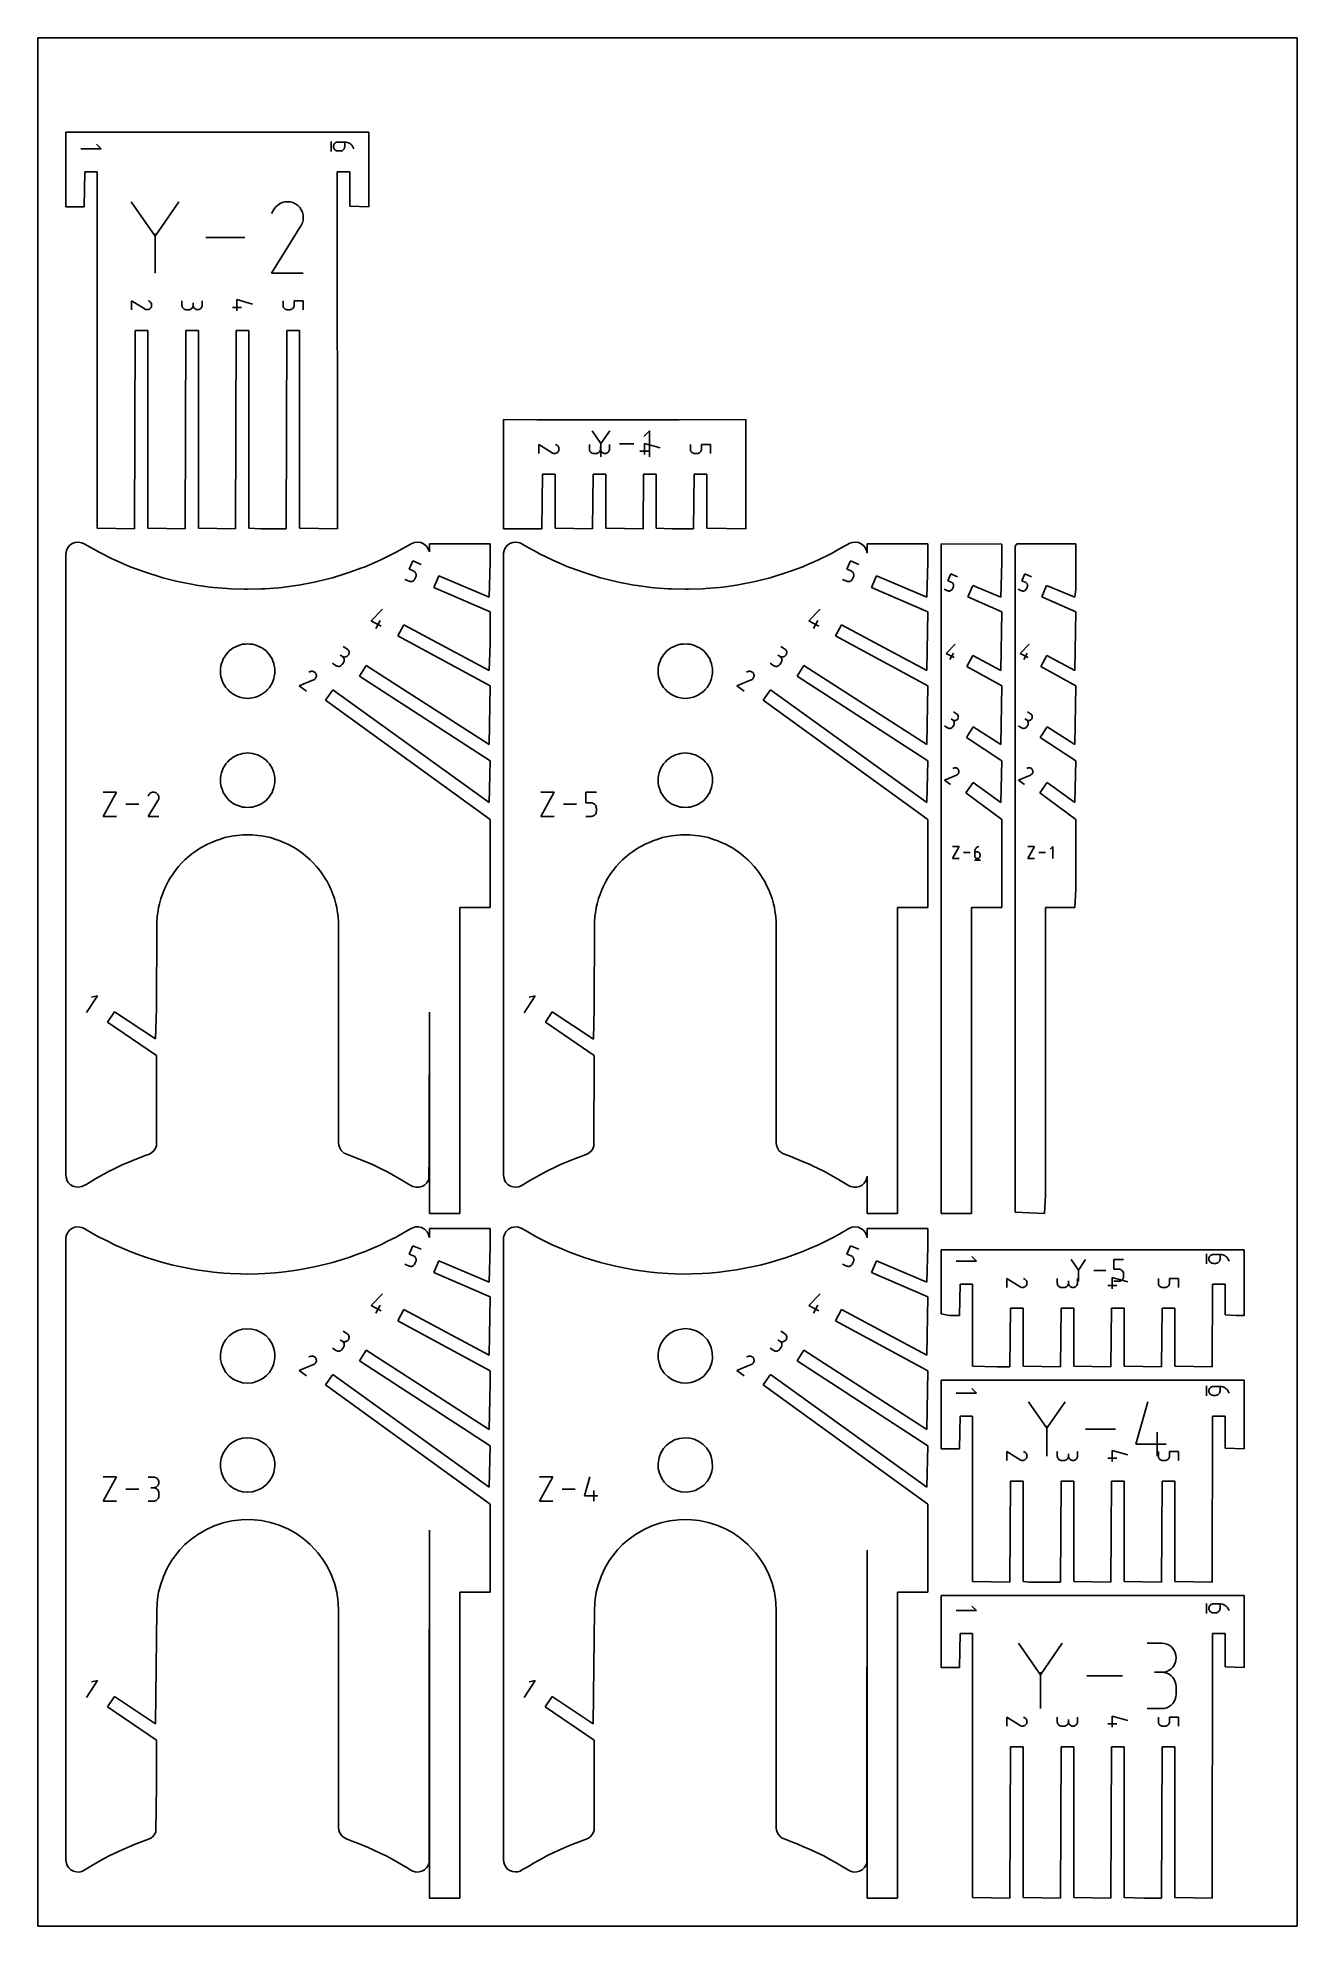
# Model space of a CAD drawing. Extents: x 0 to 300, y 0 to 450.
import ezdxf

# ---------------------------------------------------------------- set-up
doc = ezdxf.new("R2010")
doc.units = 0

msp = doc.modelspace()

# ---------------------------------------------------------------- linework, layer by layer
at = {"layer": 'annotation', "color": 1}
for p, q in [((10.284011, 423.560053), (15.084011, 423.560053)), ((15.084011, 423.560053), (14.016608, 424.627154)), ((69.84915, 425.292607), (69.84915, 422.892607)), ((70.466351, 424.284517), (70.44915, 424.093209)), ((70.44915, 424.093209), (70.44915, 424.093209)), ((70.44915, 424.093209), (70.466351, 423.901505)), ((70.51594, 424.464693), (70.466351, 424.284517)), ((70.466351, 423.901505), (70.51594, 423.721118)), ((70.594897, 424.630701), (70.51594, 424.464693)), ((70.51594, 423.721118), (70.594897, 423.555048)), ((70.700203, 424.779502), (70.594897, 424.630701)), ((70.594897, 423.555048), (70.700203, 423.406296)), ((70.828837, 424.90806), (70.700203, 424.779502)), ((70.700203, 423.406296), (70.828837, 423.277862)), ((70.977779, 425.013337), (70.828837, 424.90806)), ((70.828837, 423.277862), (70.977779, 423.172747)), ((71.144008, 425.092295), (70.977779, 425.013337)), ((70.977779, 423.172747), (71.144008, 423.09395)), ((71.324506, 425.141897), (71.144008, 425.092295)), ((71.144008, 423.09395), (71.324506, 423.044471)), ((71.516252, 425.159106), (71.324506, 425.141897)), ((71.324506, 423.044471), (71.516252, 423.027311)), ((73.111636, 425.159106), (71.516252, 425.159106)), ((71.516252, 425.159106), (71.516252, 425.159106)), ((71.516252, 423.027311), (72.047244, 423.027311)), ((72.047244, 423.027311), (72.238896, 423.044471)), ((72.047244, 423.027311), (72.047244, 423.027311)), ((72.238896, 423.044471), (72.419145, 423.09395)), ((72.419145, 423.09395), (72.585014, 423.172747)), ((72.585014, 423.172747), (72.733529, 423.277862)), ((72.733529, 423.277862), (72.861713, 423.406296)), ((72.861713, 423.406296), (72.966591, 423.555048)), ((72.966591, 423.555048), (73.045188, 423.721118)), ((73.045188, 423.721118), (73.094528, 423.901505)), ((73.094528, 423.901505), (73.111636, 424.093209)), ((73.436078, 425.135504), (73.111636, 425.159106)), ((73.111636, 424.093209), (73.111636, 425.159106)), ((73.747803, 425.066616), (73.436078, 425.135504)), ((74.042946, 424.955318), (73.747803, 425.066616)), ((74.317642, 424.804487), (74.042946, 424.955318)), ((74.568027, 424.616999), (74.317642, 424.804487)), ((74.790235, 424.39573), (74.568027, 424.616999)), ((74.980401, 424.143557), (74.790235, 424.39573)), ((75.134661, 423.863355), (74.980401, 424.143557)), ((75.24915, 423.558003), (75.134661, 423.863355)), ((75.24915, 423.558003), (75.24915, 423.558003)), ((27.952839, 402.728041), (22.277429, 410.935458)), ((33.627182, 410.935458), (27.952839, 402.728041)), ((56.593672, 409.601314), (56.19993, 409.042983)), ((57.066074, 410.067392), (56.593672, 409.601314)), ((57.602768, 410.437482), (57.066074, 410.067392)), ((58.189387, 410.707853), (57.602768, 410.437482)), ((58.811565, 410.874773), (58.189387, 410.707853)), ((59.454934, 410.93451), (58.811565, 410.874773)), ((60.105126, 410.88333), (59.454934, 410.93451)), ((60.747774, 410.717502), (60.105126, 410.88333)), ((61.368512, 410.433293), (60.747774, 410.717502)), ((61.923695, 410.03906), (61.368512, 410.433293)), ((61.368512, 410.433293), (61.368512, 410.433293)), ((62.387888, 409.565982), (61.923695, 410.03906)), ((62.756964, 409.028559), (62.387888, 409.565982)), ((55.693102, 393.920294), (62.675595, 405.161212)), ((56.19993, 409.042983), (55.703772, 408.091213)), ((62.675595, 405.161212), (62.683942, 405.171541)), ((62.675595, 405.161212), (62.675595, 405.161212)), ((62.683942, 405.171541), (62.691947, 405.181958)), ((62.691947, 405.181958), (62.699662, 405.19255)), ((62.699662, 405.19255), (62.70714, 405.203406)), ((62.70714, 405.203406), (62.714433, 405.214613)), ((62.714433, 405.214613), (62.721595, 405.22626)), ((62.721595, 405.22626), (62.728678, 405.238433)), ((62.728678, 405.238433), (62.735734, 405.251221)), ((62.735734, 405.251221), (62.742817, 405.264711)), ((62.742817, 405.264711), (63.031122, 405.883728)), ((62.742817, 405.264711), (62.742817, 405.264711)), ((63.026796, 408.441289), (62.756964, 409.028559)), ((63.193255, 407.818672), (63.026796, 408.441289)), ((63.031122, 405.883728), (63.199545, 406.525393)), ((63.252214, 407.175207), (63.193255, 407.818672)), ((63.199545, 406.525393), (63.252214, 407.175207)), ((27.952839, 403.388518), (27.952839, 393.919899)), ((49.312984, 402.427678), (40.00975, 402.427678)), ((63.249645, 393.920294), (55.693102, 393.920294)), ((22.317, 385.208094), (22.317, 387.339889)), ((22.317, 387.339889), (25.488203, 385.370041)), ((26.583298, 387.196906), (26.314792, 387.336879)), ((26.740811, 387.085827), (26.583298, 387.196906)), ((26.872297, 386.952556), (26.740811, 387.085827)), ((34.350217, 387.33989), (34.350217, 386.273992)), ((39.144498, 386.273992), (39.144498, 387.33989)), ((47.450196, 384.941395), (47.450196, 387.60659)), ((47.450196, 387.60659), (51.183094, 386.542198)), ((58.416122, 387.339892), (58.416122, 386.273994)), ((61.078608, 386.273994), (61.078608, 387.339892)), ((61.078608, 387.339892), (63.216122, 387.339892)), ((63.216122, 387.339892), (63.216122, 385.208097)), ((25.488203, 385.370041), (25.488203, 385.370041)), ((25.488203, 385.370041), (25.491116, 385.367686)), ((25.491116, 385.367686), (25.494055, 385.365427)), ((25.494055, 385.365427), (25.497043, 385.363251)), ((25.497043, 385.363251), (25.500106, 385.361141)), ((25.500106, 385.361141), (25.503268, 385.359084)), ((25.503268, 385.359084), (25.506553, 385.357063)), ((25.506553, 385.357063), (25.509988, 385.355065)), ((25.509988, 385.355065), (25.513595, 385.353075)), ((25.513595, 385.353075), (25.517401, 385.351077)), ((25.517401, 385.351077), (25.517401, 385.351077)), ((25.517401, 385.351077), (25.692033, 385.269742)), ((25.692033, 385.269742), (25.873055, 385.222228)), ((25.873055, 385.222228), (26.056376, 385.207369)), ((26.056376, 385.207369), (26.237905, 385.224002)), ((26.237905, 385.224002), (26.413553, 385.270963)), ((26.413553, 385.270963), (26.579229, 385.347085)), ((26.579229, 385.347085), (26.730843, 385.451206)), ((26.730843, 385.451206), (26.864304, 385.582161)), ((26.864304, 385.582161), (26.975522, 385.738785)), ((26.976704, 386.801148), (26.872297, 386.952556)), ((26.975522, 385.738785), (27.055701, 385.913903)), ((26.975522, 385.738785), (26.975522, 385.738785)), ((27.052979, 386.635656), (26.976704, 386.801148)), ((27.100069, 386.460132), (27.052979, 386.635656)), ((27.055701, 385.913903), (27.102483, 386.095202)), ((27.116922, 386.278629), (27.100069, 386.460132)), ((27.102483, 386.095202), (27.116922, 386.278629)), ((34.350217, 386.273992), (34.350217, 386.273992)), ((34.350217, 386.273992), (34.367414, 386.082288)), ((34.367414, 386.082288), (34.416977, 385.901901)), ((34.416977, 385.901901), (34.495864, 385.735831)), ((34.495864, 385.735831), (34.601032, 385.58708)), ((34.601032, 385.58708), (34.729439, 385.458646)), ((34.729439, 385.458646), (34.878043, 385.35353)), ((34.878043, 385.35353), (35.043801, 385.274733)), ((35.043801, 385.274733), (35.22367, 385.225254)), ((35.22367, 385.225254), (35.414609, 385.208095)), ((35.414609, 385.208095), (35.948311, 385.208095)), ((35.948311, 385.208095), (36.13917, 385.225254)), ((35.948311, 385.208095), (35.948311, 385.208095)), ((36.13917, 385.225254), (36.318998, 385.274733)), ((36.318998, 385.274733), (36.484743, 385.35353)), ((36.484743, 385.35353), (36.633357, 385.458646)), ((36.633357, 385.458646), (36.761789, 385.58708)), ((36.761789, 385.58708), (36.866989, 385.735831)), ((36.866989, 385.735831), (36.945908, 385.901901)), ((36.945908, 385.901901), (36.995496, 386.082288)), ((36.995496, 386.082288), (37.012703, 386.273992)), ((37.012703, 386.273992), (37.012703, 386.807693)), ((37.012703, 386.807693), (37.012703, 386.273992)), ((37.012703, 386.273992), (37.012703, 386.273992)), ((37.012703, 386.273992), (37.029914, 386.082288)), ((37.029914, 386.082288), (37.079531, 385.901901)), ((37.079531, 385.901901), (37.158528, 385.735831)), ((37.158528, 385.735831), (37.263882, 385.58708)), ((37.263882, 385.58708), (37.392565, 385.458646)), ((37.392565, 385.458646), (37.541554, 385.35353)), ((37.541554, 385.35353), (37.707824, 385.274733)), ((37.707824, 385.274733), (37.88835, 385.225254)), ((37.88835, 385.225254), (38.080105, 385.208095)), ((38.080105, 385.208095), (38.270965, 385.225254)), ((38.080105, 385.208095), (38.080105, 385.208095)), ((38.270965, 385.225254), (38.450793, 385.274733)), ((38.450793, 385.274733), (38.616538, 385.35353)), ((38.616538, 385.35353), (38.765152, 385.458646)), ((38.765152, 385.458646), (38.893583, 385.58708)), ((38.893583, 385.58708), (38.998784, 385.735831)), ((38.998784, 385.735831), (39.077703, 385.901901)), ((39.077703, 385.901901), (39.127291, 386.082288)), ((39.127291, 386.082288), (39.144498, 386.273992)), ((46.383094, 385.740292), (48.514889, 385.740292)), ((58.416122, 386.273994), (58.416122, 386.273994)), ((58.416122, 386.273994), (58.433323, 386.082687)), ((58.433323, 386.082687), (58.482912, 385.90251)), ((58.482912, 385.90251), (58.56187, 385.736503)), ((58.56187, 385.736503), (58.667175, 385.587701)), ((58.667175, 385.587701), (58.795809, 385.459144)), ((58.795809, 385.459144), (58.944751, 385.353867)), ((58.944751, 385.353867), (59.110981, 385.274909)), ((59.110981, 385.274909), (59.291478, 385.225306)), ((59.291478, 385.225306), (59.483224, 385.208097)), ((59.483224, 385.208097), (60.014216, 385.208097)), ((60.014216, 385.208097), (60.205868, 385.225296)), ((60.014216, 385.208097), (60.014216, 385.208097)), ((60.205868, 385.225296), (60.386117, 385.274874)), ((60.386117, 385.274874), (60.551986, 385.3538)), ((60.551986, 385.3538), (60.700501, 385.459044)), ((60.700501, 385.459044), (60.828685, 385.587577)), ((60.828685, 385.587577), (60.933563, 385.736369)), ((60.933563, 385.736369), (61.01216, 385.902389)), ((61.01216, 385.902389), (61.0615, 386.082607)), ((61.0615, 386.082607), (61.078608, 386.273994)), ((134.157445, 353.351056), (132.076493, 356.360396)), ((136.238006, 356.360396), (134.157445, 353.351056)), ((145.715355, 356.360201), (144.328445, 354.9729)), ((145.715355, 350.121649), (145.715355, 356.360201)), ((119.349694, 350.925976), (119.349694, 353.057771)), ((119.349694, 353.057771), (122.520897, 351.087923)), ((122.520897, 351.087923), (122.520897, 351.087923)), ((122.520897, 351.087923), (122.52381, 351.085568)), ((122.52381, 351.085568), (122.526749, 351.08331)), ((122.526749, 351.08331), (122.529737, 351.081133)), ((122.529737, 351.081133), (122.5328, 351.079024)), ((122.5328, 351.079024), (122.535962, 351.076966)), ((122.535962, 351.076966), (122.539247, 351.074946)), ((122.539247, 351.074946), (122.542682, 351.072948)), ((122.542682, 351.072948), (122.546289, 351.070957)), ((122.546289, 351.070957), (122.550095, 351.068959)), ((122.550095, 351.068959), (122.550095, 351.068959)), ((122.550095, 351.068959), (122.724727, 350.987624)), ((123.615992, 352.914789), (123.347486, 353.054761)), ((123.446247, 350.988845), (123.611923, 351.064968)), ((123.611923, 351.064968), (123.763537, 351.169089)), ((123.773505, 352.803709), (123.615992, 352.914789)), ((123.763537, 351.169089), (123.896998, 351.300043)), ((123.904991, 352.670439), (123.773505, 352.803709)), ((123.896998, 351.300043), (124.008216, 351.456668)), ((124.009398, 352.519031), (123.904991, 352.670439)), ((124.008216, 351.456668), (124.088395, 351.631785)), ((124.008216, 351.456668), (124.008216, 351.456668)), ((124.085673, 352.353538), (124.009398, 352.519031)), ((124.132763, 352.178014), (124.085673, 352.353538)), ((124.088395, 351.631785), (124.135177, 351.813084)), ((124.149616, 351.996512), (124.132763, 352.178014)), ((124.135177, 351.813084), (124.149616, 351.996512)), ((131.382911, 353.057772), (131.382911, 351.991874)), ((131.382911, 351.991874), (131.382911, 351.991874)), ((131.382911, 351.991874), (131.400108, 351.80017)), ((131.400108, 351.80017), (131.449671, 351.619783)), ((131.449671, 351.619783), (131.528558, 351.453714)), ((131.528558, 351.453714), (131.633726, 351.304962)), ((131.633726, 351.304962), (131.762133, 351.176528)), ((131.762133, 351.176528), (131.910737, 351.071412)), ((131.910737, 351.071412), (132.076495, 350.992615)), ((133.351692, 350.992615), (133.517437, 351.071412)), ((133.517437, 351.071412), (133.666051, 351.176528)), ((133.666051, 351.176528), (133.794483, 351.304962)), ((133.794483, 351.304962), (133.899683, 351.453714)), ((133.899683, 351.453714), (133.978602, 351.619783)), ((133.978602, 351.619783), (134.02819, 351.80017)), ((134.02819, 351.80017), (134.045397, 351.991874)), ((134.045397, 351.991874), (134.045397, 352.525576)), ((134.045397, 352.525576), (134.045397, 351.991874)), ((134.045397, 351.991874), (134.045397, 351.991874)), ((134.045397, 351.991874), (134.062608, 351.80017)), ((134.062608, 351.80017), (134.112225, 351.619783)), ((134.112225, 351.619783), (134.191222, 351.453714)), ((134.157445, 353.593227), (134.157445, 350.121453)), ((134.191222, 351.453714), (134.296576, 351.304962)), ((134.296576, 351.304962), (134.425259, 351.176528)), ((134.425259, 351.176528), (134.574249, 351.071412)), ((134.574249, 351.071412), (134.740518, 350.992615)), ((135.483487, 350.992615), (135.649232, 351.071412)), ((135.649232, 351.071412), (135.797846, 351.176528)), ((135.797846, 351.176528), (135.926277, 351.304962)), ((135.926277, 351.304962), (136.031478, 351.453714)), ((136.031478, 351.453714), (136.110397, 351.619783)), ((136.110397, 351.619783), (136.159985, 351.80017)), ((136.159985, 351.80017), (136.177192, 351.991874)), ((136.177192, 351.991874), (136.177192, 353.057772)), ((141.989379, 353.240925), (138.578245, 353.240925)), ((143.415788, 351.458174), (145.547583, 351.458174)), ((144.48289, 350.659277), (144.48289, 353.324472)), ((144.48289, 353.324472), (148.215788, 352.26008)), ((155.448816, 353.069831), (155.448816, 352.003934)), ((155.448816, 352.003934), (155.448816, 352.003934)), ((155.448816, 352.003934), (155.466017, 351.812626)), ((155.466017, 351.812626), (155.515606, 351.63245)), ((155.515606, 351.63245), (155.594564, 351.466442)), ((155.594564, 351.466442), (155.699869, 351.317641)), ((155.699869, 351.317641), (155.828503, 351.189083)), ((155.828503, 351.189083), (155.977445, 351.083806)), ((155.977445, 351.083806), (156.143675, 351.004848)), ((156.143675, 351.004848), (156.324172, 350.955245)), ((157.238562, 350.955236), (157.418811, 351.004813)), ((157.418811, 351.004813), (157.58468, 351.083739)), ((157.58468, 351.083739), (157.733195, 351.188984)), ((157.733195, 351.188984), (157.861379, 351.317517)), ((157.861379, 351.317517), (157.966257, 351.466308)), ((157.966257, 351.466308), (158.044854, 351.632328)), ((158.044854, 351.632328), (158.094194, 351.812547)), ((158.094194, 351.812547), (158.111302, 352.003934)), ((158.111302, 352.003934), (158.111302, 353.069831)), ((158.111302, 353.069831), (160.248816, 353.069831)), ((160.248816, 353.069831), (160.248816, 350.938036)), ((122.724727, 350.987624), (122.905749, 350.94011)), ((122.905749, 350.94011), (123.08907, 350.925252)), ((123.08907, 350.925252), (123.270599, 350.941885)), ((123.270599, 350.941885), (123.446247, 350.988845)), ((132.076495, 350.992615), (132.256364, 350.943137)), ((132.256364, 350.943137), (132.447303, 350.925977)), ((132.447303, 350.925977), (132.981005, 350.925977)), ((132.981005, 350.925977), (133.171864, 350.943137)), ((132.981005, 350.925977), (132.981005, 350.925977)), ((133.171864, 350.943137), (133.351692, 350.992615)), ((134.740518, 350.992615), (134.921044, 350.943137)), ((134.921044, 350.943137), (135.112799, 350.925977)), ((135.112799, 350.925977), (135.303659, 350.943137)), ((135.112799, 350.925977), (135.112799, 350.925977)), ((135.303659, 350.943137), (135.483487, 350.992615)), ((156.324172, 350.955245), (156.515918, 350.938036)), ((156.515918, 350.938036), (157.04691, 350.938036)), ((157.04691, 350.938036), (157.238562, 350.955236)), ((157.04691, 350.938036), (157.04691, 350.938036)), ((88.503275, 323.354942), (89.332275, 325.325152)), ((89.332275, 325.325152), (91.297213, 324.49837)), ((192.755752, 323.354928), (193.584752, 325.325137)), ((193.584752, 325.325137), (195.54969, 324.498355)), ((87.470673, 320.900851), (88.453142, 320.48746)), ((88.453142, 320.48746), (88.453142, 320.48746)), ((88.453142, 320.48746), (88.636147, 320.429119)), ((89.485744, 322.941551), (88.503275, 323.354942)), ((88.636147, 320.429119), (88.821454, 320.404948)), ((88.821454, 320.404948), (89.00509, 320.413342)), ((89.00509, 320.413342), (89.183086, 320.452695)), ((89.183086, 320.452695), (89.35147, 320.521402)), ((89.35147, 320.521402), (89.506271, 320.617856)), ((89.655516, 322.851556), (89.485744, 322.941551)), ((89.506271, 320.617856), (89.643519, 320.740452)), ((89.643519, 320.740452), (89.759242, 320.887584)), ((89.802493, 322.736183), (89.655516, 322.851556)), ((89.759242, 320.887584), (89.849469, 321.057648)), ((89.925036, 322.59935), (89.802493, 322.736183)), ((89.849469, 321.057648), (90.055406, 321.547079)), ((90.021506, 322.444974), (89.925036, 322.59935)), ((90.090265, 322.276973), (90.021506, 322.444974)), ((90.055406, 321.547079), (90.113882, 321.730401)), ((90.055406, 321.547079), (90.055406, 321.547079)), ((90.129673, 322.099266), (90.090265, 322.276973)), ((90.113882, 321.730401), (90.138092, 321.915769)), ((90.138092, 321.915769), (90.129673, 322.099266)), ((191.72315, 320.900837), (192.705619, 320.487446)), ((192.705619, 320.487446), (192.705619, 320.487446)), ((192.705619, 320.487446), (192.888624, 320.429104)), ((193.738221, 322.941537), (192.755752, 323.354928)), ((192.888624, 320.429104), (193.073931, 320.404934)), ((193.073931, 320.404934), (193.257567, 320.413328)), ((193.257567, 320.413328), (193.435563, 320.452681)), ((193.435563, 320.452681), (193.603947, 320.521387)), ((193.603947, 320.521387), (193.758748, 320.617841)), ((193.907993, 322.851542), (193.738221, 322.941537)), ((193.758748, 320.617841), (193.895996, 320.740438)), ((193.895996, 320.740438), (194.011719, 320.88757)), ((194.05497, 322.736169), (193.907993, 322.851542)), ((194.011719, 320.88757), (194.101946, 321.057633)), ((194.177513, 322.599335), (194.05497, 322.736169)), ((194.101946, 321.057633), (194.307883, 321.547064)), ((194.273983, 322.44496), (194.177513, 322.599335)), ((194.342742, 322.276959), (194.273983, 322.44496)), ((194.307883, 321.547064), (194.366359, 321.730387)), ((194.307883, 321.547064), (194.307883, 321.547064)), ((194.38215, 322.099252), (194.342742, 322.276959)), ((194.366359, 321.730387), (194.390569, 321.915755)), ((194.390569, 321.915755), (194.38215, 322.099252)), ((216.770367, 320.618823), (217.460962, 322.260098)), ((217.588809, 320.274449), (216.770367, 320.618823)), ((217.460962, 322.260098), (219.097846, 321.57135)), ((217.730237, 320.199479), (217.588809, 320.274449)), ((217.852675, 320.103367), (217.730237, 320.199479)), ((217.954759, 319.989379), (217.852675, 320.103367)), ((218.035123, 319.860777), (217.954759, 319.989379)), ((218.092402, 319.720825), (218.035123, 319.860777)), ((218.125231, 319.572786), (218.092402, 319.720825)), ((218.132244, 319.419925), (218.125231, 319.572786)), ((234.391375, 320.61884), (235.081971, 322.260115)), ((235.209817, 320.274466), (234.391375, 320.61884)), ((235.081971, 322.260115), (236.718855, 321.571367)), ((235.351245, 320.199496), (235.209817, 320.274466)), ((235.473684, 320.103385), (235.351245, 320.199496)), ((235.575768, 319.989396), (235.473684, 320.103385)), ((235.656132, 319.860794), (235.575768, 319.989396)), ((235.713411, 319.720842), (235.656132, 319.860794)), ((235.74624, 319.572803), (235.713411, 319.720842)), ((235.753253, 319.419942), (235.74624, 319.572803)), ((215.910162, 318.574451), (216.728604, 318.230078)), ((216.728604, 318.230078), (216.728604, 318.230078)), ((216.728604, 318.230078), (216.881056, 318.181477)), ((216.881056, 318.181477), (217.035424, 318.161341)), ((217.035424, 318.161341), (217.188402, 318.168334)), ((217.188402, 318.168334), (217.336681, 318.201117)), ((217.336681, 318.201117), (217.476952, 318.258353)), ((217.476952, 318.258353), (217.605909, 318.338703)), ((217.605909, 318.338703), (217.720242, 318.440832)), ((217.720242, 318.440832), (217.816645, 318.5634)), ((217.816645, 318.5634), (217.891809, 318.70507)), ((217.891809, 318.70507), (218.063363, 319.112789)), ((218.063363, 319.112789), (218.112077, 319.265505)), ((218.063363, 319.112789), (218.063363, 319.112789)), ((218.112077, 319.265505), (218.132244, 319.419925)), ((233.531171, 318.574468), (234.349612, 318.230095)), ((234.349612, 318.230095), (234.349612, 318.230095)), ((234.349612, 318.230095), (234.502064, 318.181494)), ((234.502064, 318.181494), (234.656433, 318.161359)), ((234.656433, 318.161359), (234.80941, 318.168351)), ((234.80941, 318.168351), (234.957689, 318.201134)), ((234.957689, 318.201134), (235.097961, 318.25837)), ((235.097961, 318.25837), (235.226917, 318.33872)), ((235.226917, 318.33872), (235.341251, 318.440849)), ((235.341251, 318.440849), (235.437653, 318.563417)), ((235.437653, 318.563417), (235.512817, 318.705087)), ((235.512817, 318.705087), (235.684372, 319.112806)), ((235.684372, 319.112806), (235.733085, 319.265522)), ((235.684372, 319.112806), (235.684372, 319.112806)), ((235.733085, 319.265522), (235.753253, 319.419942)), ((79.41366, 311.074579), (82.114088, 313.862975)), ((81.763232, 309.816495), (79.41366, 311.074579)), ((80.555227, 309.252877), (81.561524, 311.132216)), ((183.666139, 311.074564), (186.366567, 313.86296)), ((186.015711, 309.81648), (183.666139, 311.074564)), ((184.807707, 309.252861), (185.814003, 311.132201)), ((72.500992, 302.612327), (72.052056, 302.900933)), ((72.052056, 302.900933), (72.500992, 302.612327)), ((72.652944, 302.494187), (72.500992, 302.612327)), ((72.500992, 302.612327), (72.500992, 302.612327)), ((72.500992, 302.612327), (72.671556, 302.523138)), ((72.777865, 302.354928), (72.652944, 302.494187)), ((72.671556, 302.523138), (72.850124, 302.467328)), ((73.653787, 304.40554), (72.757181, 304.981938)), ((72.874883, 302.198739), (72.777865, 302.354928)), ((72.850124, 302.467328), (73.032536, 302.443975)), ((72.94312, 302.029808), (72.874883, 302.198739)), ((72.981705, 301.852322), (72.94312, 302.029808)), ((72.966414, 301.488438), (72.989761, 301.670469)), ((72.989761, 301.670469), (72.981705, 301.852322)), ((73.032536, 302.443975), (73.214634, 302.452156)), ((73.214634, 302.452156), (73.392256, 302.490949)), ((73.392256, 302.490949), (73.561245, 302.559432)), ((73.561245, 302.559432), (73.71744, 302.656684)), ((73.805739, 304.287399), (73.653787, 304.40554)), ((73.71744, 302.656684), (73.856681, 302.781781)), ((73.930661, 304.148141), (73.805739, 304.287399)), ((73.856681, 302.781781), (73.97481, 302.933802)), ((74.027678, 303.991952), (73.930661, 304.148141)), ((73.97481, 302.933802), (74.063586, 303.103628)), ((73.97481, 302.933802), (73.97481, 302.933802)), ((74.095916, 303.82302), (74.027678, 303.991952)), ((74.063586, 303.103628), (74.119209, 303.28165)), ((74.1345, 303.645534), (74.095916, 303.82302)), ((74.119209, 303.28165), (74.142556, 303.463682)), ((74.142556, 303.463682), (74.1345, 303.645534)), ((176.753469, 302.612313), (176.304533, 302.900918)), ((176.304533, 302.900918), (176.753469, 302.612313)), ((176.905421, 302.494172), (176.753469, 302.612313)), ((176.753469, 302.612313), (176.753469, 302.612313)), ((176.753469, 302.612313), (176.924033, 302.523124)), ((177.030343, 302.354913), (176.905421, 302.494172)), ((176.924033, 302.523124), (177.102601, 302.467314)), ((177.906265, 304.405525), (177.009659, 304.981923)), ((177.12736, 302.198724), (177.030343, 302.354913)), ((177.102601, 302.467314), (177.285014, 302.44396)), ((177.195598, 302.029793), (177.12736, 302.198724)), ((177.234182, 301.852307), (177.195598, 302.029793)), ((177.218892, 301.488423), (177.242238, 301.670454)), ((177.242238, 301.670454), (177.234182, 301.852307)), ((177.285014, 302.44396), (177.467111, 302.452141)), ((177.467111, 302.452141), (177.644734, 302.490934)), ((177.644734, 302.490934), (177.813722, 302.559418)), ((177.813722, 302.559418), (177.969917, 302.656669)), ((178.058217, 304.287385), (177.906265, 304.405525)), ((177.969917, 302.656669), (178.109159, 302.781766)), ((178.183139, 304.148126), (178.058217, 304.287385)), ((178.109159, 302.781766), (178.227287, 302.933787)), ((178.280156, 303.991937), (178.183139, 304.148126)), ((178.227287, 302.933787), (178.316063, 303.103613)), ((178.227287, 302.933787), (178.227287, 302.933787)), ((178.348393, 303.823006), (178.280156, 303.991937)), ((178.316063, 303.103613), (178.371687, 303.281635)), ((178.386978, 303.64552), (178.348393, 303.823006)), ((178.371687, 303.281635), (178.395034, 303.463667)), ((178.395034, 303.463667), (178.386978, 303.64552)), ((216.37293, 303.301348), (218.533273, 305.532067)), ((218.252589, 302.29488), (216.37293, 303.301348)), ((217.286184, 301.843985), (218.091222, 303.347458)), ((233.993945, 303.301363), (236.154287, 305.532079)), ((235.873602, 302.294896), (233.993945, 303.301363)), ((234.907199, 301.844001), (235.712236, 303.347472)), ((62.260329, 295.581728), (65.712055, 297.003846)), ((64.869604, 298.960105), (64.599105, 298.824023)), ((65.051792, 299.023005), (64.869604, 298.960105)), ((65.236777, 299.051817), (65.051792, 299.023005)), ((65.420655, 299.048055), (65.236777, 299.051817)), ((65.599521, 299.013235), (65.420655, 299.048055)), ((65.769472, 298.948869), (65.599521, 299.013235)), ((65.712055, 297.003846), (65.715668, 297.004834)), ((65.712055, 297.003846), (65.712055, 297.003846)), ((65.715668, 297.004834), (65.719218, 297.005899)), ((65.719218, 297.005899), (65.722731, 297.007052)), ((65.722731, 297.007052), (65.726232, 297.008304)), ((65.726232, 297.008304), (65.72975, 297.009668)), ((65.72975, 297.009668), (65.733309, 297.011153)), ((65.733309, 297.011153), (65.736938, 297.012772)), ((65.736938, 297.012772), (65.740661, 297.014536)), ((65.740661, 297.014536), (65.744507, 297.016457)), ((65.744507, 297.016457), (65.912563, 297.110632)), ((65.744507, 297.016457), (65.744507, 297.016457)), ((65.926603, 298.856473), (65.769472, 298.948869)), ((65.912563, 297.110632), (66.056909, 297.229756)), ((66.067009, 298.737561), (65.926603, 298.856473)), ((66.056909, 297.229756), (66.1761, 297.36983)), ((66.186787, 298.593647), (66.067009, 298.737561)), ((66.1761, 297.36983), (66.26869, 297.526855)), ((66.282031, 298.426245), (66.186787, 298.593647)), ((66.26869, 297.526855), (66.333233, 297.69683)), ((66.344129, 298.244464), (66.282031, 298.426245)), ((66.282031, 298.426245), (66.282031, 298.426245)), ((66.333233, 297.69683), (66.368284, 297.875757)), ((66.372398, 298.059634), (66.344129, 298.244464)), ((66.368284, 297.875757), (66.372398, 298.059634)), ((70.164612, 300.949108), (71.061218, 300.372711)), ((71.061218, 300.372711), (71.061218, 300.372711)), ((71.061218, 300.372711), (71.231775, 300.28351)), ((71.231775, 300.28351), (71.410314, 300.227655)), ((71.410314, 300.227655), (71.592666, 300.204208)), ((71.592666, 300.204208), (71.774664, 300.212233)), ((71.774664, 300.212233), (71.952137, 300.250794)), ((71.952137, 300.250794), (72.120917, 300.318953)), ((72.120917, 300.318953), (72.276835, 300.415773)), ((72.276835, 300.415773), (72.415722, 300.540319)), ((72.415722, 300.540319), (72.533409, 300.691653)), ((72.533409, 300.691653), (72.822014, 301.140589)), ((72.822014, 301.140589), (72.91079, 301.310415)), ((72.822014, 301.140589), (72.822014, 301.140589)), ((72.91079, 301.310415), (72.966414, 301.488438)), ((166.512808, 295.581712), (169.964533, 297.00383)), ((169.122083, 298.960089), (168.851584, 298.824008)), ((169.30427, 299.022989), (169.122083, 298.960089)), ((169.489255, 299.051801), (169.30427, 299.022989)), ((169.673133, 299.04804), (169.489255, 299.051801)), ((169.852, 299.013219), (169.673133, 299.04804)), ((170.021951, 298.948854), (169.852, 299.013219)), ((169.964533, 297.00383), (169.968147, 297.004819)), ((169.964533, 297.00383), (169.964533, 297.00383)), ((169.968147, 297.004819), (169.971697, 297.005883)), ((169.971697, 297.005883), (169.975209, 297.007036)), ((169.975209, 297.007036), (169.978711, 297.008289)), ((169.978711, 297.008289), (169.982228, 297.009652)), ((169.982228, 297.009652), (169.985788, 297.011137)), ((169.985788, 297.011137), (169.989416, 297.012756)), ((169.989416, 297.012756), (169.99314, 297.01452)), ((169.99314, 297.01452), (169.996986, 297.016441)), ((169.996986, 297.016441), (170.165042, 297.110616)), ((169.996986, 297.016441), (169.996986, 297.016441)), ((170.179082, 298.856458), (170.021951, 298.948854)), ((170.165042, 297.110616), (170.309388, 297.22974)), ((170.319488, 298.737545), (170.179082, 298.856458)), ((170.309388, 297.22974), (170.428578, 297.369815)), ((170.439265, 298.593631), (170.319488, 298.737545)), ((170.428578, 297.369815), (170.521168, 297.526839)), ((170.53451, 298.426229), (170.439265, 298.593631)), ((170.521168, 297.526839), (170.585712, 297.696815)), ((170.596608, 298.244448), (170.53451, 298.426229)), ((170.53451, 298.426229), (170.53451, 298.426229)), ((170.585712, 297.696815), (170.620763, 297.875741)), ((170.624877, 298.059619), (170.596608, 298.244448)), ((170.620763, 297.875741), (170.624877, 298.059619)), ((174.41709, 300.949094), (175.313696, 300.372696)), ((175.313696, 300.372696), (175.313696, 300.372696)), ((175.313696, 300.372696), (175.484252, 300.283495)), ((175.484252, 300.283495), (175.662791, 300.22764)), ((175.662791, 300.22764), (175.845144, 300.204193)), ((175.845144, 300.204193), (176.027141, 300.212218)), ((176.027141, 300.212218), (176.204614, 300.250779)), ((176.204614, 300.250779), (176.373394, 300.318938)), ((176.373394, 300.318938), (176.529312, 300.415759)), ((176.529312, 300.415759), (176.668199, 300.540304)), ((176.668199, 300.540304), (176.785886, 300.691638)), ((176.785886, 300.691638), (177.074492, 301.140575)), ((177.074492, 301.140575), (177.163268, 301.3104)), ((177.074492, 301.140575), (177.074492, 301.140575)), ((177.163268, 301.3104), (177.218892, 301.488423)), ((63.990198, 294.335894), (62.260329, 295.581728)), ((168.242677, 294.335879), (166.512808, 295.581712)), ((218.869965, 288.926897), (218.122958, 289.407123)), ((218.996564, 288.828468), (218.869965, 288.926897)), ((219.100643, 288.712445), (218.996564, 288.828468)), ((219.181473, 288.582316), (219.100643, 288.712445)), ((219.238325, 288.441571), (219.181473, 288.582316)), ((219.270471, 288.293698), (219.238325, 288.441571)), ((219.257732, 287.990528), (219.277183, 288.142188)), ((219.277183, 288.142188), (219.270471, 288.293698)), ((236.491053, 288.926809), (235.744062, 289.407024)), ((236.617648, 288.828382), (236.491053, 288.926809)), ((236.721724, 288.712362), (236.617648, 288.828382)), ((236.802552, 288.582236), (236.721724, 288.712362)), ((236.859404, 288.441494), (236.802552, 288.582236)), ((236.891549, 288.293625), (236.859404, 288.441494)), ((236.87881, 287.990462), (236.898261, 288.142118)), ((236.898261, 288.142118), (236.891549, 288.293625)), ((215.962958, 286.047171), (216.709966, 285.566945)), ((216.709966, 285.566945), (216.709966, 285.566945)), ((216.709966, 285.566945), (216.852065, 285.492627)), ((216.852065, 285.492627), (217.000815, 285.446091)), ((217.000815, 285.446091), (217.152742, 285.426557)), ((217.152742, 285.426557), (217.304373, 285.433243)), ((217.304373, 285.433243), (217.452235, 285.46537)), ((217.452235, 285.46537), (217.592854, 285.522156)), ((217.909514, 287.432882), (217.535482, 287.673334)), ((217.535482, 287.673334), (217.909514, 287.432882)), ((217.592854, 285.522156), (217.722757, 285.602823)), ((217.722757, 285.602823), (217.838471, 285.706588)), ((217.838471, 285.706588), (217.936522, 285.832672)), ((218.036112, 287.334453), (217.909514, 287.432882)), ((217.909514, 287.432882), (217.909514, 287.432882)), ((217.909514, 287.432882), (218.051619, 287.358574)), ((217.936522, 285.832672), (218.176974, 286.206703)), ((218.140191, 287.218429), (218.036112, 287.334453)), ((218.051619, 287.358574), (218.200393, 287.312076)), ((218.221021, 287.088301), (218.140191, 287.218429)), ((218.176974, 286.206703), (218.250937, 286.348193)), ((218.176974, 286.206703), (218.176974, 286.206703)), ((218.200393, 287.312076), (218.35237, 287.292619)), ((218.277873, 286.947555), (218.221021, 287.088301)), ((218.250937, 286.348193), (218.29728, 286.496513)), ((218.31002, 286.799683), (218.277873, 286.947555)), ((218.29728, 286.496513), (218.316731, 286.648172)), ((218.316731, 286.648172), (218.31002, 286.799683)), ((218.35237, 287.292619), (218.504084, 287.299435)), ((218.504084, 287.299435), (218.652071, 287.331755)), ((218.652071, 287.331755), (218.792864, 287.388812)), ((218.792864, 287.388812), (218.922997, 287.469837)), ((218.922997, 287.469837), (219.039006, 287.574062)), ((219.039006, 287.574062), (219.137425, 287.700718)), ((219.137425, 287.700718), (219.211389, 287.842209)), ((219.137425, 287.700718), (219.137425, 287.700718)), ((219.211389, 287.842209), (219.257732, 287.990528)), ((233.584112, 286.047149), (234.331103, 285.566934)), ((234.331103, 285.566934), (234.331103, 285.566934)), ((234.331103, 285.566934), (234.473199, 285.492618)), ((234.473199, 285.492618), (234.621945, 285.446083)), ((234.621945, 285.446083), (234.773869, 285.426549)), ((234.773869, 285.426549), (234.925496, 285.433235)), ((234.925496, 285.433235), (235.073355, 285.465361)), ((235.073355, 285.465361), (235.213971, 285.522147)), ((235.530623, 287.432828), (235.1566, 287.673275)), ((235.1566, 287.673275), (235.530623, 287.432828)), ((235.213971, 285.522147), (235.343871, 285.602811)), ((235.343871, 285.602811), (235.459582, 285.706574)), ((235.459582, 285.706574), (235.55763, 285.832655)), ((235.657219, 287.334402), (235.530623, 287.432828)), ((235.530623, 287.432828), (235.530623, 287.432828)), ((235.530623, 287.432828), (235.672725, 287.358522)), ((235.55763, 285.832655), (235.798077, 286.206678)), ((235.761295, 287.218381), (235.657219, 287.334402)), ((235.672725, 287.358522), (235.821496, 287.312025)), ((235.842123, 287.088255), (235.761295, 287.218381)), ((235.798077, 286.206678), (235.872038, 286.348165)), ((235.798077, 286.206678), (235.798077, 286.206678)), ((235.821496, 287.312025), (235.973469, 287.292568)), ((235.898974, 286.947513), (235.842123, 287.088255)), ((235.872038, 286.348165), (235.91838, 286.496481)), ((235.93112, 286.799644), (235.898974, 286.947513)), ((235.91838, 286.496481), (235.937831, 286.648137)), ((235.937831, 286.648137), (235.93112, 286.799644)), ((235.973469, 287.292568), (236.12518, 287.299384)), ((236.12518, 287.299384), (236.273163, 287.331704)), ((236.273163, 287.331704), (236.413953, 287.38876)), ((236.413953, 287.38876), (236.544083, 287.469783)), ((236.544083, 287.469783), (236.66009, 287.574005)), ((236.66009, 287.574005), (236.758506, 287.700659)), ((236.758506, 287.700659), (236.832468, 287.842146)), ((236.758506, 287.700659), (236.758506, 287.700659)), ((236.832468, 287.842146), (236.87881, 287.990462)), ((218.166793, 275.960633), (217.939963, 275.84652)), ((218.319569, 276.013378), (218.166793, 275.960633)), ((218.47469, 276.037539), (218.319569, 276.013378)), ((218.628883, 276.034384), (218.47469, 276.037539)), ((218.778874, 276.005185), (218.628883, 276.034384)), ((218.921388, 275.951211), (218.778874, 276.005185)), ((219.053152, 275.873731), (218.921388, 275.951211)), ((219.041379, 274.409734), (219.162422, 274.509627)), ((219.170892, 275.774016), (219.053152, 275.873731)), ((219.162422, 274.509627), (219.262371, 274.627088)), ((219.271333, 275.653335), (219.170892, 275.774016)), ((219.262371, 274.627088), (219.340013, 274.758763)), ((219.351201, 275.512958), (219.271333, 275.653335)), ((219.340013, 274.758763), (219.394137, 274.901298)), ((219.403274, 275.360523), (219.351201, 275.512958)), ((219.351201, 275.512958), (219.351201, 275.512958)), ((219.394137, 274.901298), (219.42353, 275.051339)), ((219.426979, 275.205532), (219.403274, 275.360523)), ((219.42353, 275.051339), (219.426979, 275.205532)), ((235.788761, 275.959695), (235.561962, 275.845598)), ((235.941516, 276.012433), (235.788761, 275.959695)), ((236.096617, 276.036591), (235.941516, 276.012433)), ((236.250789, 276.033437), (236.096617, 276.036591)), ((236.400759, 276.004242), (236.250789, 276.033437)), ((236.543254, 275.950275), (236.400759, 276.004242)), ((236.675, 275.872805), (236.543254, 275.950275)), ((236.663228, 274.409008), (236.784255, 274.508888)), ((236.792723, 275.773104), (236.675, 275.872805)), ((236.784255, 274.508888), (236.88419, 274.626333)), ((236.893151, 275.652439), (236.792723, 275.773104)), ((236.88419, 274.626333), (236.961822, 274.75799)), ((236.973008, 275.512081), (236.893151, 275.652439)), ((236.961822, 274.75799), (237.015938, 274.900505)), ((237.025074, 275.359667), (236.973008, 275.512081)), ((236.973008, 275.512081), (236.973008, 275.512081)), ((237.015938, 274.900505), (237.045327, 275.050526)), ((237.048776, 275.204697), (237.025074, 275.359667)), ((237.045327, 275.050526), (237.048776, 275.204697)), ((15.588471, 264.462857), (18.786988, 270.223366)), ((18.786988, 270.223366), (15.588471, 270.223366)), ((26.904099, 270.05495), (26.722393, 269.92965)), ((27.102708, 270.146488), (26.904099, 270.05495)), ((27.313355, 270.203001), (27.102708, 270.146488)), ((27.531177, 270.223226), (27.313355, 270.203001)), ((27.751309, 270.205898), (27.531177, 270.223226)), ((27.968888, 270.149755), (27.751309, 270.205898)), ((28.179047, 270.053532), (27.968888, 270.149755)), ((28.367013, 269.920058), (28.179047, 270.053532)), ((28.179047, 270.053532), (28.179047, 270.053532)), ((119.841387, 264.462847), (123.039904, 270.223356)), ((123.039904, 270.223356), (119.841387, 270.223356)), ((130.510033, 267.658113), (130.510033, 270.223356)), ((130.510033, 270.223356), (133.068413, 270.223356)), ((215.978753, 273.127653), (218.87324, 274.320187)), ((217.429356, 272.082944), (215.978753, 273.127653)), ((218.87324, 274.320187), (218.876271, 274.321016)), ((218.87324, 274.320187), (218.87324, 274.320187)), ((218.876271, 274.321016), (218.879247, 274.321909)), ((218.879247, 274.321909), (218.882193, 274.322876)), ((218.882193, 274.322876), (218.885129, 274.323926)), ((218.885129, 274.323926), (218.888079, 274.325069)), ((218.888079, 274.325069), (218.891064, 274.326315)), ((218.891064, 274.326315), (218.894106, 274.327672)), ((218.894106, 274.327672), (218.897229, 274.329152)), ((218.897229, 274.329152), (218.900453, 274.330762)), ((218.900453, 274.330762), (219.041379, 274.409734)), ((218.900453, 274.330762), (218.900453, 274.330762)), ((233.60102, 273.127102), (236.495112, 274.319474)), ((235.051425, 272.082535), (233.60102, 273.127102)), ((236.495112, 274.319474), (236.498142, 274.320302)), ((236.495112, 274.319474), (236.495112, 274.319474)), ((236.498142, 274.320302), (236.501119, 274.321195)), ((236.501119, 274.321195), (236.504064, 274.322162)), ((236.504064, 274.322162), (236.507, 274.323212)), ((236.507, 274.323212), (236.509949, 274.324355)), ((236.509949, 274.324355), (236.512933, 274.3256)), ((236.512933, 274.3256), (236.515976, 274.326958)), ((236.515976, 274.326958), (236.519098, 274.328437)), ((236.519098, 274.328437), (236.522322, 274.330047)), ((236.522322, 274.330047), (236.663228, 274.409008)), ((236.522322, 274.330047), (236.522322, 274.330047)), ((24.097469, 267.343112), (20.947721, 267.343112)), ((26.257553, 264.46281), (28.62158, 268.26859)), ((26.429147, 269.582821), (26.261166, 269.260586)), ((26.562454, 269.771853), (26.429147, 269.582821)), ((26.722393, 269.92965), (26.562454, 269.771853)), ((28.524173, 269.75989), (28.367013, 269.920058)), ((28.649129, 269.577938), (28.524173, 269.75989)), ((28.62158, 268.26859), (28.624406, 268.272087)), ((28.62158, 268.26859), (28.62158, 268.26859)), ((28.624406, 268.272087), (28.627116, 268.275614)), ((28.627116, 268.275614), (28.629728, 268.2792)), ((28.629728, 268.2792), (28.63226, 268.282876)), ((28.63226, 268.282876), (28.634729, 268.28667)), ((28.634729, 268.28667), (28.637154, 268.290613)), ((28.637154, 268.290613), (28.639552, 268.294734)), ((28.639552, 268.294734), (28.641941, 268.299064)), ((28.641941, 268.299064), (28.644339, 268.303631)), ((28.644339, 268.303631), (28.741949, 268.513209)), ((28.644339, 268.303631), (28.644339, 268.303631)), ((28.740484, 269.379109), (28.649129, 269.577938)), ((28.796841, 269.168313), (28.740484, 269.379109)), ((28.741949, 268.513209), (28.798971, 268.730454)), ((28.816803, 268.950458), (28.796841, 269.168313)), ((28.798971, 268.730454), (28.816803, 268.950458)), ((128.350384, 267.343102), (125.200637, 267.343102)), ((131.789223, 267.658113), (130.510033, 267.658113)), ((132.018908, 267.637581), (131.789223, 267.658113)), ((132.235189, 267.578368), (132.018908, 267.637581)), ((132.434431, 267.484043), (132.235189, 267.578368)), ((132.612997, 267.358178), (132.434431, 267.484043)), ((132.76725, 267.204344), (132.612997, 267.358178)), ((132.893554, 267.026111), (132.76725, 267.204344)), ((132.988274, 266.82705), (132.893554, 267.026111)), ((132.988232, 265.296751), (133.04776, 265.513367)), ((133.047772, 266.610733), (132.988274, 266.82705)), ((133.04776, 265.513367), (133.068413, 265.743482)), ((133.068413, 266.380729), (133.047772, 266.610733)), ((133.068413, 265.743482), (133.068413, 266.380729)), ((133.068413, 266.380729), (133.068413, 266.380729)), ((18.786988, 264.462857), (15.588471, 264.462857)), ((28.815933, 264.46281), (26.257553, 264.46281)), ((123.039904, 264.462847), (119.841387, 264.462847)), ((130.510033, 264.462847), (131.789223, 264.462847)), ((131.789223, 264.462847), (132.018813, 264.48349)), ((131.789223, 264.462847), (131.789223, 264.462847)), ((132.018813, 264.48349), (132.235044, 264.543003)), ((132.235044, 264.543003), (132.43427, 264.63776)), ((132.43427, 264.63776), (132.612848, 264.764138)), ((132.612848, 264.764138), (132.767131, 264.918512)), ((132.767131, 264.918512), (132.893474, 265.097258)), ((132.893474, 265.097258), (132.988232, 265.296751)), ((217.852747, 254.418655), (219.447606, 257.290986)), ((219.447606, 257.290986), (217.852747, 257.290986)), ((223.294342, 256.56919), (223.227741, 256.392576)), ((223.3846, 256.733569), (223.294342, 256.56919)), ((223.496793, 256.8834), (223.3846, 256.733569)), ((223.629201, 257.01637), (223.496793, 256.8834)), ((223.780102, 257.130166), (223.629201, 257.01637)), ((223.947775, 257.222475), (223.780102, 257.130166)), ((224.130499, 257.290986), (223.947775, 257.222475)), ((224.130499, 257.290986), (224.130499, 257.290986)), ((235.794287, 254.418667), (237.389146, 257.290998)), ((237.389146, 257.290998), (235.794287, 257.290998)), ((241.752581, 257.290998), (241.114025, 256.652262)), ((241.752581, 254.418667), (241.752581, 257.290998)), ((219.447606, 254.418655), (217.852747, 254.418655)), ((222.095541, 255.85482), (220.525, 255.85482)), ((223.092508, 254.059614), (224.528673, 254.059614)), ((223.186518, 256.206039), (223.172395, 256.011893)), ((223.172395, 256.011893), (223.172395, 255.057211)), ((223.81023, 256.011893), (223.172395, 256.011893)), ((223.172395, 255.057211), (223.172395, 255.057211)), ((223.172395, 255.057211), (223.182693, 254.94247)), ((223.182693, 254.94247), (223.212375, 254.83446)), ((223.227741, 256.392576), (223.186518, 256.206039)), ((223.212375, 254.83446), (223.259624, 254.734988)), ((223.259624, 254.734988), (223.322621, 254.645861)), ((223.322621, 254.645861), (223.399551, 254.568886)), ((223.399551, 254.568886), (223.488594, 254.505871)), ((223.488594, 254.505871), (223.587933, 254.458622)), ((223.587933, 254.458622), (223.695751, 254.428948)), ((223.695751, 254.428948), (223.81023, 254.418655)), ((223.924946, 256.001655), (223.81023, 256.011893)), ((223.81023, 254.418655), (223.924946, 254.428948)), ((223.81023, 254.418655), (223.81023, 254.418655)), ((224.03289, 255.97213), (223.924946, 256.001655)), ((223.924946, 254.428948), (224.03289, 254.458622)), ((224.132267, 255.925097), (224.03289, 255.97213)), ((224.03289, 254.458622), (224.132267, 254.505871)), ((224.22128, 255.862338), (224.132267, 255.925097)), ((224.132267, 254.505871), (224.22128, 254.568886)), ((224.298135, 255.785632), (224.22128, 255.862338)), ((224.22128, 254.568886), (224.298135, 254.645861)), ((224.361037, 255.696761), (224.298135, 255.785632)), ((224.298135, 254.645861), (224.361037, 254.734988)), ((224.408189, 255.597504), (224.361037, 255.696761)), ((224.361037, 254.734988), (224.408189, 254.83446)), ((224.437797, 255.489643), (224.408189, 255.597504)), ((224.408189, 254.83446), (224.437797, 254.94247)), ((224.448065, 255.374958), (224.437797, 255.489643)), ((224.437797, 254.94247), (224.448065, 255.057211)), ((224.448065, 255.057211), (224.448065, 255.374958)), ((224.448065, 255.374958), (224.448065, 255.374958)), ((237.389146, 254.418667), (235.794287, 254.418667)), ((240.037081, 255.854833), (238.46654, 255.854833)), ((11.591667, 217.694855), (14.249184, 221.692054)), ((14.249184, 221.692054), (12.769589, 221.393975)), ((115.854186, 217.688165), (118.511703, 221.685364)), ((118.511703, 221.685364), (117.032108, 221.387285)), ((88.503276, 160.17995), (89.332276, 162.150159)), ((89.332276, 162.150159), (91.297214, 161.323377)), ((192.755752, 160.179946), (193.584752, 162.150155)), ((193.584752, 162.150155), (195.54969, 161.323373)), ((87.470674, 157.725858), (88.453143, 157.312467)), ((89.485744, 159.766559), (88.503276, 160.17995)), ((89.655517, 159.676563), (89.485744, 159.766559)), ((89.506271, 157.442863), (89.643519, 157.565459)), ((89.643519, 157.565459), (89.759242, 157.712592)), ((89.802493, 159.56119), (89.655517, 159.676563)), ((89.759242, 157.712592), (89.849469, 157.882655)), ((89.925036, 159.424357), (89.802493, 159.56119)), ((89.849469, 157.882655), (90.055406, 158.372086)), ((90.021507, 159.269981), (89.925036, 159.424357)), ((90.090265, 159.101981), (90.021507, 159.269981)), ((90.055406, 158.372086), (90.113882, 158.555408)), ((90.055406, 158.372086), (90.055406, 158.372086)), ((90.129673, 158.924273), (90.090265, 159.101981)), ((90.113882, 158.555408), (90.138092, 158.740777)), ((90.138092, 158.740777), (90.129673, 158.924273)), ((191.72315, 157.725854), (192.705619, 157.312463)), ((193.738221, 159.766555), (192.755752, 160.179946)), ((193.907993, 159.67656), (193.738221, 159.766555)), ((193.758748, 157.442859), (193.895995, 157.565456)), ((193.895995, 157.565456), (194.011718, 157.712588)), ((194.05497, 159.561186), (193.907993, 159.67656)), ((194.011718, 157.712588), (194.101946, 157.882651)), ((194.177513, 159.424353), (194.05497, 159.561186)), ((194.101946, 157.882651), (194.307883, 158.372082)), ((194.273983, 159.269977), (194.177513, 159.424353)), ((194.342742, 159.101977), (194.273983, 159.269977)), ((194.307883, 158.372082), (194.366359, 158.555404)), ((194.307883, 158.372082), (194.307883, 158.372082)), ((194.38215, 158.92427), (194.342742, 159.101977)), ((194.366359, 158.555404), (194.390568, 158.740773)), ((194.390568, 158.740773), (194.38215, 158.92427)), ((218.788959, 158.488642), (223.588959, 158.488642)), ((223.588959, 158.488642), (222.521557, 159.555743)), ((247.873783, 156.368284), (246.139659, 158.876064)), ((249.607581, 158.876064), (247.873783, 156.368284)), ((256.349441, 156.560801), (256.349441, 158.875901)), ((256.349441, 158.875901), (258.658347, 158.875901)), ((278.354098, 160.221741), (278.354098, 157.821741)), ((278.971299, 159.213651), (278.954098, 159.022343)), ((278.954098, 159.022343), (278.954098, 159.022343)), ((278.954098, 159.022343), (278.971299, 158.830639)), ((279.020888, 159.393827), (278.971299, 159.213651)), ((278.971299, 158.830639), (279.020888, 158.650252)), ((279.099846, 159.559835), (279.020888, 159.393827)), ((279.020888, 158.650252), (279.099846, 158.484182)), ((279.205151, 159.708636), (279.099846, 159.559835)), ((279.099846, 158.484182), (279.205151, 158.335431)), ((279.333785, 159.837194), (279.205151, 159.708636)), ((279.205151, 158.335431), (279.333785, 158.206997)), ((279.482727, 159.942471), (279.333785, 159.837194)), ((279.333785, 158.206997), (279.482727, 158.101881)), ((279.648957, 160.021429), (279.482727, 159.942471)), ((279.482727, 158.101881), (279.648957, 158.023084)), ((279.829454, 160.071031), (279.648957, 160.021429)), ((279.648957, 158.023084), (279.829454, 157.973605)), ((280.0212, 160.088241), (279.829454, 160.071031)), ((279.829454, 157.973605), (280.0212, 157.956446)), ((281.616584, 160.088241), (280.0212, 160.088241)), ((280.0212, 160.088241), (280.0212, 160.088241)), ((280.0212, 157.956446), (280.552192, 157.956446)), ((280.552192, 157.956446), (280.743845, 157.973605)), ((280.552192, 157.956446), (280.552192, 157.956446)), ((280.743845, 157.973605), (280.924093, 158.023084)), ((280.924093, 158.023084), (281.089962, 158.101881)), ((281.089962, 158.101881), (281.238477, 158.206997)), ((281.238477, 158.206997), (281.366661, 158.335431)), ((281.366661, 158.335431), (281.471539, 158.484182)), ((281.471539, 158.484182), (281.550136, 158.650252)), ((281.550136, 158.650252), (281.599476, 158.830639)), ((281.599476, 158.830639), (281.616584, 159.022343)), ((281.941026, 160.064639), (281.616584, 160.088241)), ((281.616584, 159.022343), (281.616584, 160.088241)), ((282.252751, 159.995751), (281.941026, 160.064639)), ((282.547894, 159.884453), (282.252751, 159.995751)), ((282.82259, 159.733621), (282.547894, 159.884453)), ((283.072975, 159.546133), (282.82259, 159.733621)), ((283.295183, 159.324864), (283.072975, 159.546133)), ((283.485349, 159.072691), (283.295183, 159.324864)), ((283.63961, 158.79249), (283.485349, 159.072691)), ((283.754098, 158.487137), (283.63961, 158.79249)), ((283.754098, 158.487137), (283.754098, 158.487137)), ((88.453143, 157.312467), (88.453143, 157.312467)), ((88.453143, 157.312467), (88.636148, 157.254126)), ((88.636148, 157.254126), (88.821454, 157.229955)), ((88.821454, 157.229955), (89.00509, 157.238349)), ((89.00509, 157.238349), (89.183086, 157.277703)), ((89.183086, 157.277703), (89.35147, 157.346409)), ((89.35147, 157.346409), (89.506271, 157.442863)), ((192.705619, 157.312463), (192.705619, 157.312463)), ((192.705619, 157.312463), (192.888624, 157.254122)), ((192.888624, 157.254122), (193.07393, 157.229952)), ((193.07393, 157.229952), (193.257567, 157.238346)), ((193.257567, 157.238346), (193.435563, 157.277699)), ((193.435563, 157.277699), (193.603947, 157.346405)), ((193.603947, 157.346405), (193.758748, 157.442859)), ((230.821948, 152.185543), (230.821948, 154.317337)), ((230.821948, 154.317337), (233.993151, 152.347489)), ((235.088247, 154.174355), (234.819741, 154.314327)), ((235.245759, 154.063275), (235.088247, 154.174355)), ((235.377245, 153.930005), (235.245759, 154.063275)), ((235.481652, 153.778597), (235.377245, 153.930005)), ((235.557927, 153.613104), (235.481652, 153.778597)), ((235.605018, 153.43758), (235.557927, 153.613104)), ((235.560649, 152.891352), (235.607432, 153.072651)), ((235.62187, 153.256078), (235.605018, 153.43758)), ((235.607432, 153.072651), (235.62187, 153.256078)), ((242.855165, 154.317338), (242.855165, 153.25144)), ((242.855165, 153.25144), (242.855165, 153.25144)), ((242.855165, 153.25144), (242.872363, 153.059736)), ((242.872363, 153.059736), (242.921926, 152.879349)), ((245.450856, 152.879349), (245.500444, 153.059736)), ((245.500444, 153.059736), (245.517651, 153.25144)), ((245.517651, 153.25144), (245.517651, 153.785142)), ((245.517651, 153.785142), (245.517651, 153.25144)), ((245.517651, 153.25144), (245.517651, 153.25144)), ((245.517651, 153.25144), (245.534862, 153.059736)), ((245.534862, 153.059736), (245.584479, 152.879349)), ((247.582651, 152.879349), (247.632239, 153.059736)), ((247.632239, 153.059736), (247.649446, 153.25144)), ((247.649446, 153.25144), (247.649446, 154.317338)), ((247.873783, 156.570093), (247.873783, 153.676952)), ((254.400386, 156.276508), (251.557778, 156.276508)), ((255.955144, 151.918843), (255.955144, 154.584038)), ((255.955144, 154.584038), (259.688043, 153.519646)), ((257.503894, 156.560801), (256.349441, 156.560801)), ((256.349441, 153.677115), (257.503894, 153.677115)), ((257.711182, 156.542272), (257.503894, 156.560801)), ((257.503894, 153.677115), (257.711096, 153.695745)), ((257.503894, 153.677115), (257.503894, 153.677115)), ((257.711096, 153.695745), (257.906241, 153.749454)), ((257.906373, 156.488832), (257.711182, 156.542272)), ((257.906241, 153.749454), (258.086041, 153.834971)), ((258.086186, 156.403706), (257.906373, 156.488832)), ((258.086041, 153.834971), (258.247205, 153.949025)), ((258.247339, 156.290114), (258.086186, 156.403706)), ((258.247205, 153.949025), (258.386443, 154.088346)), ((258.386551, 156.15128), (258.247339, 156.290114)), ((258.386443, 154.088346), (258.500466, 154.249662)), ((258.500539, 155.990427), (258.386551, 156.15128)), ((258.500466, 154.249662), (258.585985, 154.429702)), ((258.586022, 155.810778), (258.500539, 155.990427)), ((258.585985, 154.429702), (258.639708, 154.625196)), ((258.639719, 155.615554), (258.586022, 155.810778)), ((258.639708, 154.625196), (258.658347, 154.832871)), ((258.658347, 155.407979), (258.639719, 155.615554)), ((258.658347, 154.832871), (258.658347, 155.407979)), ((258.658347, 155.407979), (258.658347, 155.407979)), ((266.921071, 154.317338), (266.921071, 153.251441)), ((266.921071, 153.251441), (266.921071, 153.251441)), ((266.921071, 153.251441), (266.938271, 153.060133)), ((266.938271, 153.060133), (266.987861, 152.879957)), ((269.517108, 152.879835), (269.566449, 153.060054)), ((269.566449, 153.060054), (269.583556, 153.251441)), ((269.583556, 153.251441), (269.583556, 154.317338)), ((269.583556, 154.317338), (271.721071, 154.317338)), ((271.721071, 154.317338), (271.721071, 152.185544)), ((79.413661, 147.899586), (82.114089, 150.687982)), ((183.666138, 147.899582), (186.366566, 150.687978)), ((233.993151, 152.347489), (233.993151, 152.347489)), ((233.993151, 152.347489), (233.996065, 152.345134)), ((233.996065, 152.345134), (233.999004, 152.342876)), ((233.999004, 152.342876), (234.001992, 152.3407)), ((234.001992, 152.3407), (234.005054, 152.33859)), ((234.005054, 152.33859), (234.008216, 152.336533)), ((234.008216, 152.336533), (234.011502, 152.334512)), ((234.011502, 152.334512), (234.014936, 152.332514)), ((234.014936, 152.332514), (234.018544, 152.330523)), ((234.018544, 152.330523), (234.022349, 152.328525)), ((234.022349, 152.328525), (234.022349, 152.328525)), ((234.022349, 152.328525), (234.196982, 152.247191)), ((234.196982, 152.247191), (234.378003, 152.199676)), ((234.378003, 152.199676), (234.561324, 152.184818)), ((234.561324, 152.184818), (234.742854, 152.201451)), ((234.742854, 152.201451), (234.918501, 152.248411)), ((234.918501, 152.248411), (235.084178, 152.324534)), ((235.084178, 152.324534), (235.235791, 152.428655)), ((235.235791, 152.428655), (235.369252, 152.55961)), ((235.369252, 152.55961), (235.480471, 152.716234)), ((235.480471, 152.716234), (235.560649, 152.891352)), ((235.480471, 152.716234), (235.480471, 152.716234)), ((242.921926, 152.879349), (243.000813, 152.71328)), ((243.000813, 152.71328), (243.105981, 152.564528)), ((243.105981, 152.564528), (243.234388, 152.436094)), ((243.234388, 152.436094), (243.382991, 152.330978)), ((243.382991, 152.330978), (243.548749, 152.252181)), ((243.548749, 152.252181), (243.728619, 152.202703)), ((243.728619, 152.202703), (243.919558, 152.185543)), ((243.919558, 152.185543), (244.453259, 152.185543)), ((244.453259, 152.185543), (244.644119, 152.202703)), ((244.453259, 152.185543), (244.453259, 152.185543)), ((244.644119, 152.202703), (244.823946, 152.252181)), ((244.823946, 152.252181), (244.989692, 152.330978)), ((244.989692, 152.330978), (245.138305, 152.436094)), ((245.138305, 152.436094), (245.266737, 152.564528)), ((245.266737, 152.564528), (245.371937, 152.71328)), ((245.371937, 152.71328), (245.450856, 152.879349)), ((245.584479, 152.879349), (245.663477, 152.71328)), ((245.663477, 152.71328), (245.76883, 152.564528)), ((245.76883, 152.564528), (245.897514, 152.436094)), ((245.897514, 152.436094), (246.046503, 152.330978)), ((246.046503, 152.330978), (246.212773, 152.252181)), ((246.212773, 152.252181), (246.393298, 152.202703)), ((246.393298, 152.202703), (246.585054, 152.185543)), ((246.585054, 152.185543), (246.775914, 152.202703)), ((246.585054, 152.185543), (246.585054, 152.185543)), ((246.775914, 152.202703), (246.955741, 152.252181)), ((246.955741, 152.252181), (247.121486, 152.330978)), ((247.121486, 152.330978), (247.2701, 152.436094)), ((247.2701, 152.436094), (247.398532, 152.564528)), ((247.398532, 152.564528), (247.503732, 152.71328)), ((247.503732, 152.71328), (247.582651, 152.879349)), ((254.888043, 152.717739), (257.019838, 152.717739)), ((266.987861, 152.879957), (267.066818, 152.713949)), ((267.066818, 152.713949), (267.172124, 152.565148)), ((267.172124, 152.565148), (267.300757, 152.43659)), ((267.300757, 152.43659), (267.449699, 152.331313)), ((267.449699, 152.331313), (267.615929, 152.252355)), ((267.615929, 152.252355), (267.796427, 152.202753)), ((267.796427, 152.202753), (267.988172, 152.185544)), ((267.988172, 152.185544), (268.519164, 152.185544)), ((268.519164, 152.185544), (268.710817, 152.202743)), ((268.519164, 152.185544), (268.519164, 152.185544)), ((268.710817, 152.202743), (268.891065, 152.25232)), ((268.891065, 152.25232), (269.056935, 152.331246)), ((269.056935, 152.331246), (269.205449, 152.436491)), ((269.205449, 152.436491), (269.333633, 152.565024)), ((269.333633, 152.565024), (269.438511, 152.713815)), ((269.438511, 152.713815), (269.517108, 152.879835)), ((81.763233, 146.641502), (79.413661, 147.899586)), ((80.555229, 146.077884), (81.561525, 147.957223)), ((186.01571, 146.641498), (183.666138, 147.899582)), ((184.807706, 146.07788), (185.814003, 147.957219)), ((72.500993, 139.437334), (72.052056, 139.72594)), ((72.052056, 139.72594), (72.500993, 139.437334)), ((73.653788, 141.230547), (72.757182, 141.806945)), ((73.80574, 141.112406), (73.653788, 141.230547)), ((73.717441, 139.481691), (73.856682, 139.606788)), ((73.930662, 140.973148), (73.80574, 141.112406)), ((73.856682, 139.606788), (73.974811, 139.758809)), ((74.027679, 140.816959), (73.930662, 140.973148)), ((73.974811, 139.758809), (74.063586, 139.928635)), ((73.974811, 139.758809), (73.974811, 139.758809)), ((74.095917, 140.648027), (74.027679, 140.816959)), ((74.063586, 139.928635), (74.11921, 140.106657)), ((74.134501, 140.470541), (74.095917, 140.648027)), ((74.11921, 140.106657), (74.142557, 140.288689)), ((74.142557, 140.288689), (74.134501, 140.470541)), ((176.75347, 139.43733), (176.304533, 139.725936)), ((176.304533, 139.725936), (176.75347, 139.43733)), ((177.906265, 141.230543), (177.009659, 141.806941)), ((178.058217, 141.112402), (177.906265, 141.230543)), ((177.969917, 139.481687), (178.109159, 139.606784)), ((178.183139, 140.973144), (178.058217, 141.112402)), ((178.109159, 139.606784), (178.227288, 139.758805)), ((178.280156, 140.816955), (178.183139, 140.973144)), ((178.227288, 139.758805), (178.316063, 139.928631)), ((178.227288, 139.758805), (178.227288, 139.758805)), ((178.348394, 140.648023), (178.280156, 140.816955)), ((178.316063, 139.928631), (178.371687, 140.106653)), ((178.386978, 140.470537), (178.348394, 140.648023)), ((178.371687, 140.106653), (178.395034, 140.288685)), ((178.395034, 140.288685), (178.386978, 140.470537)), ((64.869605, 135.785112), (64.599106, 135.649031)), ((65.051792, 135.848012), (64.869605, 135.785112)), ((65.236777, 135.876824), (65.051792, 135.848012)), ((65.420655, 135.873062), (65.236777, 135.876824)), ((65.599522, 135.838242), (65.420655, 135.873062)), ((65.769473, 135.773876), (65.599522, 135.838242)), ((65.926604, 135.68148), (65.769473, 135.773876)), ((66.06701, 135.562568), (65.926604, 135.68148)), ((66.186787, 135.418654), (66.06701, 135.562568)), ((66.282032, 135.251252), (66.186787, 135.418654)), ((66.34413, 135.069471), (66.282032, 135.251252)), ((66.282032, 135.251252), (66.282032, 135.251252)), ((66.372399, 134.884642), (66.34413, 135.069471)), ((70.164613, 137.774115), (71.061219, 137.197718)), ((71.061219, 137.197718), (71.061219, 137.197718)), ((71.061219, 137.197718), (71.231775, 137.108517)), ((71.231775, 137.108517), (71.410314, 137.052662)), ((71.410314, 137.052662), (71.592667, 137.029215)), ((71.592667, 137.029215), (71.774664, 137.03724)), ((71.774664, 137.03724), (71.952138, 137.075801)), ((71.952138, 137.075801), (72.120918, 137.14396)), ((72.120918, 137.14396), (72.276835, 137.240781)), ((72.276835, 137.240781), (72.415722, 137.365326)), ((72.415722, 137.365326), (72.533409, 137.51666)), ((72.652945, 139.319194), (72.500993, 139.437334)), ((72.500993, 139.437334), (72.500993, 139.437334)), ((72.500993, 139.437334), (72.671557, 139.348146)), ((72.533409, 137.51666), (72.822015, 137.965596)), ((72.777866, 139.179935), (72.652945, 139.319194)), ((72.671557, 139.348146), (72.850125, 139.292335)), ((72.874883, 139.023746), (72.777866, 139.179935)), ((72.822015, 137.965596), (72.910791, 138.135422)), ((72.822015, 137.965596), (72.822015, 137.965596)), ((72.850125, 139.292335), (73.032537, 139.268982)), ((72.943121, 138.854815), (72.874883, 139.023746)), ((72.910791, 138.135422), (72.966415, 138.313445)), ((72.981705, 138.677329), (72.943121, 138.854815)), ((72.966415, 138.313445), (72.989761, 138.495476)), ((72.989761, 138.495476), (72.981705, 138.677329)), ((73.032537, 139.268982), (73.214634, 139.277163)), ((73.214634, 139.277163), (73.392257, 139.315956)), ((73.392257, 139.315956), (73.561246, 139.384439)), ((73.561246, 139.384439), (73.717441, 139.481691)), ((169.122081, 135.785108), (168.851583, 135.649026)), ((169.304269, 135.848008), (169.122081, 135.785108)), ((169.489254, 135.87682), (169.304269, 135.848008)), ((169.673132, 135.873058), (169.489254, 135.87682)), ((169.851999, 135.838238), (169.673132, 135.873058)), ((170.02195, 135.773872), (169.851999, 135.838238)), ((170.17908, 135.681476), (170.02195, 135.773872)), ((170.319487, 135.562564), (170.17908, 135.681476)), ((170.439264, 135.41865), (170.319487, 135.562564)), ((170.534509, 135.251248), (170.439264, 135.41865)), ((170.596606, 135.069467), (170.534509, 135.251248)), ((170.534509, 135.251248), (170.534509, 135.251248)), ((170.624876, 134.884637), (170.596606, 135.069467)), ((174.41709, 137.774111), (175.313696, 137.197714)), ((175.313696, 137.197714), (175.313696, 137.197714)), ((175.313696, 137.197714), (175.484252, 137.108513)), ((175.484252, 137.108513), (175.662791, 137.052658)), ((175.662791, 137.052658), (175.845144, 137.029211)), ((175.845144, 137.029211), (176.027141, 137.037236)), ((176.027141, 137.037236), (176.204614, 137.075797)), ((176.204614, 137.075797), (176.373394, 137.143956)), ((176.373394, 137.143956), (176.529312, 137.240776)), ((176.529312, 137.240776), (176.668199, 137.365322)), ((176.668199, 137.365322), (176.785886, 137.516656)), ((176.905421, 139.31919), (176.75347, 139.43733)), ((176.75347, 139.43733), (176.75347, 139.43733)), ((176.75347, 139.43733), (176.924034, 139.348141)), ((176.785886, 137.516656), (177.074492, 137.965592)), ((177.030343, 139.179931), (176.905421, 139.31919)), ((176.924034, 139.348141), (177.102602, 139.292331)), ((177.12736, 139.023742), (177.030343, 139.179931)), ((177.074492, 137.965592), (177.163268, 138.135418)), ((177.074492, 137.965592), (177.074492, 137.965592)), ((177.102602, 139.292331), (177.285014, 139.268978)), ((177.195598, 138.854811), (177.12736, 139.023742)), ((177.163268, 138.135418), (177.218892, 138.313441)), ((177.234182, 138.677325), (177.195598, 138.854811)), ((177.218892, 138.313441), (177.242238, 138.495472)), ((177.242238, 138.495472), (177.234182, 138.677325)), ((177.285014, 139.268978), (177.467111, 139.277159)), ((177.467111, 139.277159), (177.644734, 139.315952)), ((177.644734, 139.315952), (177.813723, 139.384435)), ((177.813723, 139.384435), (177.969917, 139.481687)), ((62.26033, 132.406735), (65.712055, 133.828853)), ((63.990199, 131.160902), (62.26033, 132.406735)), ((65.712055, 133.828853), (65.715669, 133.829841)), ((65.712055, 133.828853), (65.712055, 133.828853)), ((65.715669, 133.829841), (65.719219, 133.830906)), ((65.719219, 133.830906), (65.722731, 133.832059)), ((65.722731, 133.832059), (65.726233, 133.833312)), ((65.726233, 133.833312), (65.72975, 133.834675)), ((65.72975, 133.834675), (65.73331, 133.83616)), ((65.73331, 133.83616), (65.736938, 133.837779)), ((65.736938, 133.837779), (65.740662, 133.839543)), ((65.740662, 133.839543), (65.744508, 133.841464)), ((65.744508, 133.841464), (65.912564, 133.935639)), ((65.744508, 133.841464), (65.744508, 133.841464)), ((65.912564, 133.935639), (66.05691, 134.054763)), ((66.05691, 134.054763), (66.1761, 134.194838)), ((66.1761, 134.194838), (66.26869, 134.351862)), ((66.26869, 134.351862), (66.333234, 134.521838)), ((66.333234, 134.521838), (66.368285, 134.700764)), ((66.368285, 134.700764), (66.372399, 134.884642)), ((166.512806, 132.406731), (169.964532, 133.828849)), ((168.242676, 131.160897), (166.512806, 132.406731)), ((169.964532, 133.828849), (169.968146, 133.829837)), ((169.964532, 133.828849), (169.964532, 133.828849)), ((169.968146, 133.829837), (169.971696, 133.830902)), ((169.971696, 133.830902), (169.975208, 133.832055)), ((169.975208, 133.832055), (169.97871, 133.833307)), ((169.97871, 133.833307), (169.982227, 133.834671)), ((169.982227, 133.834671), (169.985787, 133.836156)), ((169.985787, 133.836156), (169.989415, 133.837775)), ((169.989415, 133.837775), (169.993139, 133.839539)), ((169.993139, 133.839539), (169.996984, 133.84146)), ((169.996984, 133.84146), (170.16504, 133.935635)), ((169.996984, 133.84146), (169.996984, 133.84146)), ((170.16504, 133.935635), (170.309386, 134.054759)), ((170.309386, 134.054759), (170.428577, 134.194833)), ((170.428577, 134.194833), (170.521167, 134.351858)), ((170.521167, 134.351858), (170.58571, 134.521833)), ((170.58571, 134.521833), (170.620762, 134.70076)), ((170.620762, 134.70076), (170.624876, 134.884637)), ((218.788961, 127.031449), (223.588961, 127.031449)), ((223.588961, 127.031449), (222.521559, 128.098551)), ((278.3541, 128.764548), (278.3541, 126.364548)), ((278.971301, 127.756457), (278.9541, 127.56515)), ((278.9541, 127.56515), (278.9541, 127.56515)), ((278.9541, 127.56515), (278.971301, 127.373445)), ((279.02089, 127.936634), (278.971301, 127.756457)), ((278.971301, 127.373445), (279.02089, 127.193058)), ((279.099848, 128.102641), (279.02089, 127.936634)), ((279.02089, 127.193058), (279.099848, 127.026989)), ((279.205153, 128.251443), (279.099848, 128.102641)), ((279.099848, 127.026989), (279.205153, 126.878237)), ((279.333787, 128.380001), (279.205153, 128.251443)), ((279.205153, 126.878237), (279.333787, 126.749803)), ((279.482729, 128.485277), (279.333787, 128.380001)), ((279.333787, 126.749803), (279.482729, 126.644687)), ((279.648959, 128.564235), (279.482729, 128.485277)), ((279.482729, 126.644687), (279.648959, 126.56589)), ((279.829456, 128.613838), (279.648959, 128.564235)), ((279.648959, 126.56589), (279.829456, 126.516412)), ((280.021202, 128.631047), (279.829456, 128.613838)), ((279.829456, 126.516412), (280.021202, 126.499252)), ((281.616586, 128.631047), (280.021202, 128.631047)), ((280.021202, 128.631047), (280.021202, 128.631047)), ((280.021202, 126.499252), (280.552194, 126.499252)), ((280.552194, 126.499252), (280.743847, 126.516412)), ((280.552194, 126.499252), (280.552194, 126.499252)), ((280.743847, 126.516412), (280.924095, 126.56589)), ((280.924095, 126.56589), (281.089964, 126.644687)), ((281.089964, 126.644687), (281.238479, 126.749803)), ((281.238479, 126.749803), (281.366663, 126.878237)), ((281.366663, 126.878237), (281.471541, 127.026989)), ((281.471541, 127.026989), (281.550138, 127.193058)), ((281.550138, 127.193058), (281.599478, 127.373445)), ((281.599478, 127.373445), (281.616586, 127.56515)), ((281.941028, 128.607445), (281.616586, 128.631047)), ((281.616586, 127.56515), (281.616586, 128.631047)), ((282.252753, 128.538557), (281.941028, 128.607445)), ((282.547896, 128.427259), (282.252753, 128.538557)), ((282.822592, 128.276428), (282.547896, 128.427259)), ((283.072977, 128.08894), (282.822592, 128.276428)), ((283.295185, 127.867671), (283.072977, 128.08894)), ((283.485351, 127.615497), (283.295185, 127.867671)), ((283.639611, 127.335296), (283.485351, 127.615497)), ((283.7541, 127.029943), (283.639611, 127.335296)), ((283.7541, 127.029943), (283.7541, 127.029943)), ((240.36271, 118.705858), (236.027399, 124.975309)), ((244.697206, 124.975309), (240.36271, 118.705858)), ((261.551858, 114.867327), (264.433914, 124.974901)), ((240.36271, 119.210381), (240.36271, 111.977527)), ((256.679218, 118.476418), (249.572699, 118.476418)), ((266.605238, 111.977935), (266.605238, 117.750198)), ((230.82195, 111.000824), (230.82195, 113.132619)), ((230.82195, 113.132619), (233.993153, 111.162771)), ((235.088249, 112.989636), (234.819743, 113.129609)), ((235.245761, 112.878557), (235.088249, 112.989636)), ((235.377247, 112.745286), (235.245761, 112.878557)), ((235.481654, 112.593878), (235.377247, 112.745286)), ((235.557929, 112.428386), (235.481654, 112.593878)), ((242.855167, 113.13262), (242.855167, 112.066723)), ((245.517653, 112.066723), (245.517653, 112.600424)), ((245.517653, 112.600424), (245.517653, 112.066723)), ((247.649448, 112.066723), (247.649448, 113.13262)), ((255.955146, 110.734126), (255.955146, 113.399321)), ((255.955146, 113.399321), (259.688045, 112.334929)), ((268.76841, 114.867327), (261.551858, 114.867327)), ((266.921073, 113.132622), (266.921073, 112.066725)), ((269.583558, 112.066725), (269.583558, 113.132622)), ((269.583558, 113.132622), (271.721073, 113.132622)), ((271.721073, 113.132622), (271.721073, 111.000827)), ((233.993153, 111.162771), (233.993153, 111.162771)), ((233.993153, 111.162771), (233.996067, 111.160416)), ((233.996067, 111.160416), (233.999006, 111.158158)), ((233.999006, 111.158158), (234.001994, 111.155981)), ((234.001994, 111.155981), (234.005056, 111.153871)), ((234.005056, 111.153871), (234.008218, 111.151814)), ((234.008218, 111.151814), (234.011504, 111.149793)), ((234.011504, 111.149793), (234.014938, 111.147795)), ((234.014938, 111.147795), (234.018546, 111.145805)), ((234.018546, 111.145805), (234.022351, 111.143807)), ((234.022351, 111.143807), (234.022351, 111.143807)), ((234.022351, 111.143807), (234.196984, 111.062472)), ((234.196984, 111.062472), (234.378005, 111.014958)), ((234.378005, 111.014958), (234.561326, 111.000099)), ((234.561326, 111.000099), (234.742856, 111.016732)), ((234.742856, 111.016732), (234.918503, 111.063693)), ((234.918503, 111.063693), (235.084179, 111.139815)), ((235.084179, 111.139815), (235.235793, 111.243936)), ((235.235793, 111.243936), (235.369254, 111.374891)), ((235.369254, 111.374891), (235.480473, 111.531515)), ((235.480473, 111.531515), (235.560651, 111.706633)), ((235.480473, 111.531515), (235.480473, 111.531515)), ((235.60502, 112.252862), (235.557929, 112.428386)), ((235.560651, 111.706633), (235.607434, 111.887932)), ((235.621872, 112.071359), (235.60502, 112.252862)), ((235.607434, 111.887932), (235.621872, 112.071359)), ((242.855167, 112.066723), (242.855167, 112.066723)), ((242.855167, 112.066723), (242.872365, 111.875018)), ((242.872365, 111.875018), (242.921928, 111.694631)), ((242.921928, 111.694631), (243.000814, 111.528562)), ((243.000814, 111.528562), (243.105983, 111.37981)), ((243.105983, 111.37981), (243.23439, 111.251376)), ((243.23439, 111.251376), (243.382993, 111.146261)), ((243.382993, 111.146261), (243.548751, 111.067463)), ((243.548751, 111.067463), (243.728621, 111.017985)), ((243.728621, 111.017985), (243.91956, 111.000825)), ((243.91956, 111.000825), (244.453261, 111.000825)), ((244.453261, 111.000825), (244.644121, 111.017985)), ((244.453261, 111.000825), (244.453261, 111.000825)), ((244.644121, 111.017985), (244.823948, 111.067463)), ((244.823948, 111.067463), (244.989694, 111.146261)), ((244.989694, 111.146261), (245.138307, 111.251376)), ((245.138307, 111.251376), (245.266739, 111.37981)), ((245.266739, 111.37981), (245.371939, 111.528562)), ((245.371939, 111.528562), (245.450858, 111.694631)), ((245.450858, 111.694631), (245.500446, 111.875018)), ((245.500446, 111.875018), (245.517653, 112.066723)), ((245.517653, 112.066723), (245.517653, 112.066723)), ((245.517653, 112.066723), (245.534864, 111.875018)), ((245.534864, 111.875018), (245.584481, 111.694631)), ((245.584481, 111.694631), (245.663479, 111.528562)), ((245.663479, 111.528562), (245.768832, 111.37981)), ((245.768832, 111.37981), (245.897516, 111.251376)), ((245.897516, 111.251376), (246.046505, 111.146261)), ((246.046505, 111.146261), (246.212775, 111.067463)), ((246.212775, 111.067463), (246.3933, 111.017985)), ((246.3933, 111.017985), (246.585056, 111.000825)), ((246.585056, 111.000825), (246.775916, 111.017985)), ((246.585056, 111.000825), (246.585056, 111.000825)), ((246.775916, 111.017985), (246.955743, 111.067463)), ((246.955743, 111.067463), (247.121488, 111.146261)), ((247.121488, 111.146261), (247.270102, 111.251376)), ((247.270102, 111.251376), (247.398534, 111.37981)), ((247.398534, 111.37981), (247.503734, 111.528562)), ((247.503734, 111.528562), (247.582653, 111.694631)), ((247.582653, 111.694631), (247.632241, 111.875018)), ((247.632241, 111.875018), (247.649448, 112.066723)), ((254.888045, 111.533023), (257.01984, 111.533023)), ((266.921073, 112.066725), (266.921073, 112.066725)), ((266.921073, 112.066725), (266.938273, 111.875417)), ((266.938273, 111.875417), (266.987863, 111.695241)), ((266.987863, 111.695241), (267.06682, 111.529233)), ((267.06682, 111.529233), (267.172126, 111.380432)), ((267.172126, 111.380432), (267.300759, 111.251874)), ((267.300759, 111.251874), (267.449701, 111.146597)), ((267.449701, 111.146597), (267.615931, 111.067639)), ((267.615931, 111.067639), (267.796429, 111.018037)), ((267.796429, 111.018037), (267.988174, 111.000827)), ((267.988174, 111.000827), (268.519166, 111.000827)), ((268.519166, 111.000827), (268.710819, 111.018027)), ((268.519166, 111.000827), (268.519166, 111.000827)), ((268.710819, 111.018027), (268.891067, 111.067604)), ((268.891067, 111.067604), (269.056937, 111.14653)), ((269.056937, 111.14653), (269.205451, 111.251775)), ((269.205451, 111.251775), (269.333635, 111.380308)), ((269.333635, 111.380308), (269.438513, 111.529099)), ((269.438513, 111.529099), (269.51711, 111.695119)), ((269.51711, 111.695119), (269.56645, 111.875338)), ((269.56645, 111.875338), (269.583558, 112.066725)), ((15.588428, 101.288956), (18.786982, 107.049531)), ((18.786982, 107.049531), (15.588428, 107.049531)), ((24.097524, 104.169243), (20.94774, 104.169243)), ((27.536403, 107.042848), (26.257198, 107.042848)), ((27.536403, 104.484439), (26.895897, 104.484439)), ((26.895897, 104.484439), (27.536403, 104.484439)), ((27.766471, 107.022197), (27.536403, 107.042848)), ((27.536403, 104.484439), (27.766471, 104.505094)), ((27.766471, 104.463788), (27.536403, 104.484439)), ((27.536403, 104.484439), (27.536403, 104.484439)), ((27.982957, 106.962686), (27.766471, 107.022197)), ((27.766471, 104.505094), (27.982957, 104.56464)), ((27.982957, 104.404277), (27.766471, 104.463788)), ((28.18226, 106.867974), (27.982957, 106.962686)), ((27.982957, 104.56464), (28.18226, 104.659447)), ((28.18226, 104.309564), (27.982957, 104.404277)), ((28.36078, 106.741721), (28.18226, 106.867974)), ((28.18226, 104.659447), (28.36078, 104.785883)), ((28.36078, 104.183311), (28.18226, 104.309564)), ((28.514916, 106.587587), (28.36078, 106.741721)), ((28.36078, 104.785883), (28.514916, 104.940319)), ((28.514916, 104.029178), (28.36078, 104.183311)), ((28.641068, 106.409233), (28.514916, 106.587587)), ((28.514916, 104.940319), (28.641068, 105.119124)), ((28.641068, 103.850824), (28.514916, 104.029178)), ((28.735634, 106.210319), (28.641068, 106.409233)), ((28.641068, 105.119124), (28.735634, 105.318668)), ((28.735634, 103.651909), (28.641068, 103.850824)), ((28.795014, 105.994504), (28.735634, 106.210319)), ((28.735634, 105.318668), (28.795014, 105.53532)), ((28.795014, 103.436095), (28.735634, 103.651909)), ((28.815607, 105.76545), (28.795014, 105.994504)), ((28.795014, 105.53532), (28.815607, 105.76545)), ((28.815607, 105.76545), (28.815607, 105.76545)), ((119.520834, 101.288953), (122.719388, 107.049529)), ((122.719388, 107.049529), (119.520834, 107.049529)), ((128.02993, 104.169241), (124.880146, 104.169241)), ((130.189604, 102.569603), (131.467002, 107.049529)), ((132.429386, 101.288953), (132.429386, 103.847363)), ((18.786982, 101.288956), (15.588428, 101.288956)), ((26.257198, 101.289136), (27.536403, 101.289136)), ((27.536403, 101.289136), (27.766471, 101.309775)), ((27.536403, 101.289136), (27.536403, 101.289136)), ((27.766471, 101.309775), (27.982957, 101.369257)), ((27.982957, 101.369257), (28.18226, 101.46393)), ((28.18226, 101.46393), (28.36078, 101.590145)), ((28.36078, 101.590145), (28.514916, 101.744248)), ((28.514916, 101.744248), (28.641068, 101.922591)), ((28.641068, 101.922591), (28.735634, 102.12152)), ((28.735634, 102.12152), (28.795014, 102.337385)), ((28.815607, 103.20704), (28.795014, 103.436095)), ((28.795014, 102.337385), (28.815607, 102.566535)), ((28.815607, 102.566535), (28.815607, 103.20704)), ((28.815607, 103.20704), (28.815607, 103.20704)), ((122.719388, 101.288953), (119.520834, 101.288953)), ((133.388157, 102.569603), (130.189604, 102.569603)), ((278.354102, 76.935252), (278.354102, 74.535252)), ((279.333789, 76.550705), (279.205156, 76.422148)), ((279.482731, 76.655982), (279.333789, 76.550705)), ((279.648961, 76.73494), (279.482731, 76.655982)), ((279.829458, 76.784543), (279.648961, 76.73494)), ((280.021204, 76.801752), (279.829458, 76.784543)), ((281.616588, 76.801752), (280.021204, 76.801752)), ((280.021204, 76.801752), (280.021204, 76.801752)), ((281.94103, 76.77815), (281.616588, 76.801752)), ((281.616588, 75.735854), (281.616588, 76.801752)), ((282.252755, 76.709262), (281.94103, 76.77815)), ((282.547898, 76.597964), (282.252755, 76.709262)), ((282.822594, 76.447133), (282.547898, 76.597964)), ((218.788963, 75.202161), (223.588963, 75.202161)), ((223.588963, 75.202161), (222.521561, 76.269262)), ((278.971303, 75.927162), (278.954102, 75.735854)), ((278.954102, 75.735854), (278.954102, 75.735854)), ((278.954102, 75.735854), (278.971303, 75.54415)), ((279.020892, 76.107339), (278.971303, 75.927162)), ((278.971303, 75.54415), (279.020892, 75.363763)), ((279.09985, 76.273346), (279.020892, 76.107339)), ((279.020892, 75.363763), (279.09985, 75.197694)), ((279.205156, 76.422148), (279.09985, 76.273346)), ((279.09985, 75.197694), (279.205156, 75.048942)), ((279.205156, 75.048942), (279.333789, 74.920508)), ((279.333789, 74.920508), (279.482731, 74.815392)), ((279.482731, 74.815392), (279.648961, 74.736595)), ((279.648961, 74.736595), (279.829458, 74.687117)), ((279.829458, 74.687117), (280.021204, 74.669957)), ((280.021204, 74.669957), (280.552196, 74.669957)), ((280.552196, 74.669957), (280.743849, 74.687117)), ((280.552196, 74.669957), (280.552196, 74.669957)), ((280.743849, 74.687117), (280.924097, 74.736595)), ((280.924097, 74.736595), (281.089967, 74.815392)), ((281.089967, 74.815392), (281.238481, 74.920508)), ((281.238481, 74.920508), (281.366665, 75.048942)), ((281.366665, 75.048942), (281.471543, 75.197694)), ((281.471543, 75.197694), (281.55014, 75.363763)), ((281.55014, 75.363763), (281.59948, 75.54415)), ((281.59948, 75.54415), (281.616588, 75.735854)), ((283.072979, 76.259644), (282.822594, 76.447133)), ((283.295187, 76.038375), (283.072979, 76.259644)), ((283.485353, 75.786202), (283.295187, 76.038375)), ((283.639614, 75.506001), (283.485353, 75.786202)), ((283.754102, 75.200648), (283.639614, 75.506001)), ((283.754102, 75.200648), (283.754102, 75.200648)), ((238.821879, 59.932685), (233.619506, 67.456027)), ((244.023274, 67.456027), (238.821879, 59.932685)), ((267.712216, 67.437443), (264.248858, 67.437443)), ((268.33511, 67.381534), (267.712216, 67.437443)), ((268.921231, 67.22041), (268.33511, 67.381534)), ((269.460831, 66.963983), (268.921231, 67.22041)), ((269.944162, 66.622162), (269.460831, 66.963983)), ((270.361474, 66.204856), (269.944162, 66.622162)), ((270.703021, 65.721975), (270.361474, 66.204856)), ((270.959052, 65.183428), (270.703021, 65.721975)), ((271.119819, 64.599125), (270.959052, 65.183428)), ((270.959052, 62.769344), (271.119819, 63.355914)), ((271.175575, 63.978975), (271.119819, 64.599125)), ((271.119819, 63.355914), (271.175575, 63.978975)), ((271.175575, 63.978975), (271.175575, 63.978975)), ((11.591667, 54.519863), (14.249185, 58.517062)), ((14.249185, 58.517062), (12.769589, 58.218983)), ((115.844144, 54.519859), (118.501661, 58.517058)), ((118.501661, 58.517058), (117.022066, 58.218979)), ((238.821879, 60.538112), (238.821879, 51.858688)), ((258.40169, 59.657357), (249.873866, 59.657357)), ((267.712216, 60.510726), (265.978092, 60.510726)), ((265.978092, 60.510726), (267.712216, 60.510726)), ((267.712216, 60.510726), (268.33511, 60.56665)), ((268.33511, 60.454817), (267.712216, 60.510726)), ((267.712216, 60.510726), (267.712216, 60.510726)), ((268.33511, 60.56665), (268.921231, 60.727867)), ((268.921231, 60.293693), (268.33511, 60.454817)), ((268.921231, 60.727867), (269.460831, 60.984549)), ((269.460831, 60.037266), (268.921231, 60.293693)), ((269.460831, 60.984549), (269.944162, 61.326866)), ((269.944162, 59.695445), (269.460831, 60.037266)), ((269.944162, 61.326866), (270.361474, 61.744991)), ((270.361474, 59.278139), (269.944162, 59.695445)), ((270.361474, 61.744991), (270.703021, 62.229093)), ((270.703021, 58.795258), (270.361474, 59.278139)), ((270.703021, 62.229093), (270.959052, 62.769344)), ((270.959052, 58.256711), (270.703021, 58.795258)), ((270.703021, 53.5747), (270.959052, 54.113287)), ((271.119819, 57.672408), (270.959052, 58.256711)), ((270.959052, 54.113287), (271.119819, 54.697727)), ((271.175575, 57.052258), (271.119819, 57.672408)), ((271.119819, 54.697727), (271.175575, 55.318134)), ((271.175575, 55.318134), (271.175575, 57.052258)), ((271.175575, 57.052258), (271.175575, 57.052258)), ((230.821952, 47.668925), (230.821952, 49.80072)), ((230.821952, 49.80072), (233.993155, 47.830872)), ((235.088251, 49.657737), (234.819745, 49.79771)), ((235.245763, 49.546658), (235.088251, 49.657737)), ((235.377249, 49.413388), (235.245763, 49.546658)), ((242.855169, 49.800721), (242.855169, 48.734824)), ((247.64945, 48.734824), (247.64945, 49.800721)), ((255.955148, 47.402227), (255.955148, 50.067422)), ((255.955148, 50.067422), (259.688047, 49.00303)), ((264.248858, 51.859666), (267.712216, 51.859666)), ((266.921075, 49.800722), (266.921075, 48.734824)), ((267.712216, 51.859666), (268.33511, 51.915543)), ((267.712216, 51.859666), (267.712216, 51.859666)), ((268.33511, 51.915543), (268.921231, 52.076586)), ((268.921231, 52.076586), (269.460831, 52.332908)), ((269.460831, 52.332908), (269.944162, 52.674625)), ((269.583561, 48.734824), (269.583561, 49.800722)), ((269.583561, 49.800722), (271.721075, 49.800722)), ((269.944162, 52.674625), (270.361474, 53.091851)), ((270.361474, 53.091851), (270.703021, 53.5747)), ((271.721075, 49.800722), (271.721075, 47.668927)), ((233.993155, 47.830872), (233.993155, 47.830872)), ((233.993155, 47.830872), (233.996069, 47.828517)), ((233.996069, 47.828517), (233.999008, 47.826259)), ((233.999008, 47.826259), (234.001996, 47.824082)), ((234.001996, 47.824082), (234.005058, 47.821973)), ((234.005058, 47.821973), (234.00822, 47.819915)), ((234.00822, 47.819915), (234.011506, 47.817895)), ((234.011506, 47.817895), (234.01494, 47.815897)), ((234.01494, 47.815897), (234.018548, 47.813906)), ((234.018548, 47.813906), (234.022353, 47.811908)), ((234.022353, 47.811908), (234.022353, 47.811908)), ((234.022353, 47.811908), (234.196986, 47.730573)), ((234.196986, 47.730573), (234.378007, 47.683059)), ((234.378007, 47.683059), (234.561328, 47.668201)), ((234.561328, 47.668201), (234.742858, 47.684834)), ((234.742858, 47.684834), (234.918506, 47.731794)), ((234.918506, 47.731794), (235.084182, 47.807917)), ((235.084182, 47.807917), (235.235795, 47.912038)), ((235.235795, 47.912038), (235.369256, 48.042992)), ((235.369256, 48.042992), (235.480475, 48.199616)), ((235.481656, 49.26198), (235.377249, 49.413388)), ((235.480475, 48.199616), (235.560653, 48.374734)), ((235.480475, 48.199616), (235.480475, 48.199616)), ((235.557932, 49.096487), (235.481656, 49.26198)), ((235.605022, 48.920963), (235.557932, 49.096487)), ((235.560653, 48.374734), (235.607436, 48.556033)), ((235.621874, 48.739461), (235.605022, 48.920963)), ((235.607436, 48.556033), (235.621874, 48.739461)), ((242.855169, 48.734824), (242.855169, 48.734824)), ((242.855169, 48.734824), (242.872367, 48.543119)), ((242.872367, 48.543119), (242.92193, 48.362732)), ((242.92193, 48.362732), (243.000817, 48.196663)), ((243.000817, 48.196663), (243.105985, 48.047911)), ((243.105985, 48.047911), (243.234392, 47.919477)), ((243.234392, 47.919477), (243.382995, 47.814361)), ((243.382995, 47.814361), (243.548753, 47.735564)), ((243.548753, 47.735564), (243.728623, 47.686086)), ((243.728623, 47.686086), (243.919562, 47.668926)), ((243.919562, 47.668926), (244.453263, 47.668926)), ((244.453263, 47.668926), (244.644123, 47.686086)), ((244.453263, 47.668926), (244.453263, 47.668926)), ((244.644123, 47.686086), (244.82395, 47.735564)), ((244.82395, 47.735564), (244.989696, 47.814361)), ((244.989696, 47.814361), (245.138309, 47.919477)), ((245.138309, 47.919477), (245.266741, 48.047911)), ((245.266741, 48.047911), (245.371941, 48.196663)), ((245.371941, 48.196663), (245.45086, 48.362732)), ((245.45086, 48.362732), (245.500448, 48.543119)), ((245.500448, 48.543119), (245.517655, 48.734824)), ((245.517655, 48.734824), (245.517655, 49.268525)), ((245.517655, 49.268525), (245.517655, 48.734824)), ((245.517655, 48.734824), (245.517655, 48.734824)), ((245.517655, 48.734824), (245.534867, 48.543119)), ((245.534867, 48.543119), (245.584483, 48.362732)), ((245.584483, 48.362732), (245.663481, 48.196663)), ((245.663481, 48.196663), (245.768834, 48.047911)), ((245.768834, 48.047911), (245.897518, 47.919477)), ((245.897518, 47.919477), (246.046507, 47.814361)), ((246.046507, 47.814361), (246.212777, 47.735564)), ((246.212777, 47.735564), (246.393302, 47.686086)), ((246.393302, 47.686086), (246.585058, 47.668926)), ((246.585058, 47.668926), (246.775918, 47.686086)), ((246.585058, 47.668926), (246.585058, 47.668926)), ((246.775918, 47.686086), (246.955745, 47.735564)), ((246.955745, 47.735564), (247.121491, 47.814361)), ((247.121491, 47.814361), (247.270104, 47.919477)), ((247.270104, 47.919477), (247.398536, 48.047911)), ((247.398536, 48.047911), (247.503736, 48.196663)), ((247.503736, 48.196663), (247.582655, 48.362732)), ((247.582655, 48.362732), (247.632243, 48.543119)), ((247.632243, 48.543119), (247.64945, 48.734824)), ((254.888047, 48.201123), (257.019842, 48.201123)), ((266.921075, 48.734824), (266.921075, 48.734824)), ((266.921075, 48.734824), (266.938275, 48.543516)), ((266.938275, 48.543516), (266.987865, 48.36334)), ((266.987865, 48.36334), (267.066822, 48.197332)), ((267.066822, 48.197332), (267.172128, 48.048531)), ((267.172128, 48.048531), (267.300761, 47.919973)), ((267.300761, 47.919973), (267.449703, 47.814697)), ((267.449703, 47.814697), (267.615933, 47.735738)), ((267.615933, 47.735738), (267.796431, 47.686136)), ((267.796431, 47.686136), (267.988176, 47.668927)), ((267.988176, 47.668927), (268.519168, 47.668927)), ((268.519168, 47.668927), (268.710821, 47.686126)), ((268.519168, 47.668927), (268.519168, 47.668927)), ((268.710821, 47.686126), (268.891069, 47.735704)), ((268.891069, 47.735704), (269.056939, 47.81463)), ((269.056939, 47.81463), (269.205453, 47.919874)), ((269.205453, 47.919874), (269.333637, 48.048407)), ((269.333637, 48.048407), (269.438515, 48.197199)), ((269.438515, 48.197199), (269.517112, 48.363219)), ((269.517112, 48.363219), (269.566453, 48.543437)), ((269.566453, 48.543437), (269.583561, 48.734824))]:
    msp.add_line(p, q, dxfattribs=at)
at = {"layer": 'boundary', "color": 5}
for p, q in [((6.667543, 427.531136), (6.667503, 421.188943)), ((61.562733, 427.531144), (6.667543, 427.531136)), ((78.865601, 427.531144), (61.562733, 427.531144)), ((78.865658, 421.188876), (78.865601, 427.531144)), ((6.667503, 421.188943), (6.6675, 415.71331)), ((78.86566, 415.713259), (78.865658, 421.188876)), ((6.6675, 415.71331), (6.667512, 409.736461)), ((11.034011, 409.735729), (11.184011, 418.093152)), ((11.184011, 418.093152), (14.184011, 418.093152)), ((14.184011, 418.093152), (14.184011, 333.16564)), ((71.387373, 333.015643), (71.34915, 418.092607)), ((71.34915, 418.092607), (74.34915, 418.092607)), ((74.34915, 418.092607), (74.34915, 409.88569)), ((78.865627, 409.736418), (78.86566, 415.713259)), ((6.667512, 409.736461), (9.266486, 409.736027)), ((9.266486, 409.736027), (11.034011, 409.735729)), ((74.34915, 409.88569), (78.865627, 409.736418)), ((23.067039, 333.01564), (23.217039, 380.273389)), ((23.217039, 380.273389), (26.217039, 380.273389)), ((26.217039, 380.273389), (26.217039, 333.16564)), ((35.100067, 333.01564), (35.250066, 380.27339)), ((35.250066, 380.27339), (38.250067, 380.27339)), ((38.250067, 380.27339), (38.250066, 333.16564)), ((47.133094, 333.015639), (47.283094, 380.273391)), ((47.283094, 380.273391), (50.283094, 380.273391)), ((50.283094, 380.273391), (50.283094, 333.165639)), ((59.166122, 333.015641), (59.316122, 380.273392)), ((59.316122, 380.273392), (62.316122, 380.273392)), ((62.316122, 380.273392), (62.316122, 333.165641)), ((118.884354, 358.966917), (110.919983, 359.02513)), ((110.919983, 359.02513), (110.920015, 354.428145)), ((126.848691, 358.966917), (118.884354, 358.966917)), ((152.749872, 358.966916), (126.848691, 358.966917)), ((168.678557, 359.025131), (152.749872, 358.966916)), ((168.678529, 354.428139), (168.678557, 359.025131)), ((110.920015, 354.428145), (110.919997, 348.820605)), ((168.678574, 348.429001), (168.678529, 354.428139)), ((110.919997, 348.820605), (110.919976, 333.015625)), ((168.678566, 333.01563), (168.678574, 348.429001)), ((120.099733, 333.015627), (120.249733, 345.991272)), ((120.249733, 345.991272), (123.249733, 345.991272)), ((123.249733, 345.991272), (123.249733, 333.165627)), ((132.132761, 333.015628), (132.282761, 345.991272)), ((132.282761, 345.991272), (135.282761, 345.991272)), ((135.282761, 345.991272), (135.282761, 333.165628)), ((144.165788, 333.01563), (144.315788, 345.991273)), ((144.315788, 345.991273), (147.315788, 345.991273)), ((147.315788, 345.991273), (147.315788, 333.16563)), ((156.198816, 333.01563), (156.348816, 346.003332)), ((156.348816, 346.003332), (159.348816, 346.003332)), ((159.348816, 346.003332), (159.348816, 333.16563)), ((14.184011, 333.16564), (23.067039, 333.01564)), ((26.217039, 333.16564), (35.100067, 333.01564)), ((38.250066, 333.16564), (47.133094, 333.015639)), ((50.283094, 333.165639), (53.113273, 333.015639)), ((53.113273, 333.015639), (59.166122, 333.015641)), ((62.316122, 333.165641), (71.387373, 333.015643)), ((110.919976, 333.015625), (120.099733, 333.015627)), ((123.249733, 333.165627), (132.132761, 333.015628)), ((135.282761, 333.165628), (144.165788, 333.01563)), ((147.315788, 333.16563), (151.160456, 333.01563)), ((151.160456, 333.01563), (156.198816, 333.01563)), ((159.348816, 333.16563), (168.678566, 333.01563)), ((7.135469, 328.515558), (6.821239, 327.848791)), ((7.609954, 329.081309), (7.135469, 328.515558)), ((8.213387, 329.50783), (7.609954, 329.081309)), ((8.906, 329.76669), (8.213387, 329.50783)), ((9.641468, 329.840639), (8.906, 329.76669)), ((10.526087, 329.654761), (9.641468, 329.840639)), ((11.049522, 329.426354), (10.526087, 329.654761)), ((13.940349, 327.784253), (11.049522, 329.426354)), ((88.256156, 329.047381), (85.365332, 327.405268)), ((88.923267, 329.426332), (88.256156, 329.047381)), ((89.767641, 329.757123), (88.923267, 329.426332)), ((90.500232, 329.833227), (89.767641, 329.757123)), ((91.229506, 329.720171), (90.500232, 329.833227)), ((91.906827, 329.424705), (91.229506, 329.720171)), ((92.486908, 328.966198), (91.906827, 329.424705)), ((92.931323, 328.37483), (92.486908, 328.966198)), ((93.305332, 329.400465), (93.298043, 328.125101)), ((96.422911, 329.400449), (93.305332, 329.400465)), ((107.744924, 329.400392), (96.422911, 329.400449)), ((107.744918, 326.220607), (107.744924, 329.400392)), ((111.387945, 328.515539), (111.07363, 327.848503)), ((111.862434, 329.0813), (111.387945, 328.515539)), ((112.46587, 329.507821), (111.862434, 329.0813)), ((113.158479, 329.766676), (112.46587, 329.507821)), ((113.893944, 329.840625), (113.158479, 329.766676)), ((114.800775, 329.654002), (113.893944, 329.840625)), ((115.302002, 329.426336), (114.800775, 329.654002)), ((115.969112, 329.047392), (115.302002, 329.426336)), ((118.859932, 327.405293), (115.969112, 329.047392)), ((193.437841, 329.540642), (190.284924, 327.784193)), ((194.01983, 329.757041), (193.437841, 329.540642)), ((194.752715, 329.833213), (194.01983, 329.757041)), ((195.481991, 329.720157), (194.752715, 329.833213)), ((196.159303, 329.424691), (195.481991, 329.720157)), ((196.739384, 328.966184), (196.159303, 329.424691)), ((197.183806, 328.374811), (196.739384, 328.966184)), ((197.557808, 329.400448), (197.553421, 328.632811)), ((197.553421, 328.632811), (197.554369, 327.194295)), ((208.879797, 329.400391), (197.557808, 329.400448)), ((211.9974, 329.400375), (208.879797, 329.400391)), ((211.997391, 325.068496), (211.997398, 328.524797)), ((211.997398, 328.524797), (211.9974, 329.400375)), ((229.622363, 329.292861), (215.182771, 329.400443)), ((215.182771, 329.400443), (215.183017, 328.116905)), ((229.622355, 325.068494), (229.622363, 329.292861)), ((233.186556, 329.400464), (232.80078, 328.880635)), ((232.80078, 328.880635), (232.804025, 328.116937)), ((247.243372, 329.400393), (233.186556, 329.400464)), ((247.243363, 325.068506), (247.243372, 329.400393)), ((6.821239, 327.848791), (6.6675, 326.954904)), ((6.6675, 326.954904), (6.667506, 299.206962)), ((14.607455, 327.405311), (13.940349, 327.784253)), ((17.583253, 325.922728), (14.607455, 327.405311)), ((18.269968, 325.580598), (17.583253, 325.922728)), ((18.974263, 325.27626), (18.269968, 325.580598)), ((22.026252, 323.957436), (18.974263, 325.27626)), ((80.998524, 325.276197), (77.946542, 323.957459)), ((81.702822, 325.58052), (80.998524, 325.276197)), ((82.38954, 325.922657), (81.702822, 325.58052)), ((85.365332, 327.405268), (82.38954, 325.922657)), ((93.294378, 327.477145), (92.931323, 328.37483)), ((93.298043, 328.125101), (93.294378, 327.477145)), ((107.548487, 316.683936), (107.744915, 325.068507)), ((107.744915, 325.068507), (107.744918, 326.220607)), ((110.957737, 327.238366), (110.919976, 326.95489)), ((110.919976, 326.95489), (110.920003, 206.713701)), ((111.07363, 327.848503), (110.957737, 327.238366)), ((119.546648, 327.063162), (118.859932, 327.405293)), ((122.522444, 325.58058), (119.546648, 327.063162)), ((125.574423, 324.261766), (122.522444, 325.58058)), ((126.278729, 323.957422), (125.574423, 324.261766)), ((182.903324, 324.261765), (182.199021, 323.957442)), ((185.955301, 325.580506), (182.903324, 324.261765)), ((188.931097, 327.063107), (185.955301, 325.580506)), ((189.617814, 327.405246), (188.931097, 327.063107)), ((190.284924, 327.784193), (189.617814, 327.405246)), ((197.404205, 327.848745), (197.183806, 328.374811)), ((197.554369, 327.194295), (197.404205, 327.848745)), ((211.800964, 316.683922), (211.997391, 325.068496)), ((215.182779, 327.018788), (215.182436, 322.673837)), ((215.183017, 328.116905), (215.182774, 327.606534)), ((215.182774, 327.606534), (215.182779, 327.018788)), ((229.425927, 316.683919), (229.622355, 325.068494)), ((232.803808, 326.97181), (232.803445, 322.67384)), ((232.804025, 328.116937), (232.803791, 327.480438)), ((232.803791, 327.480438), (232.803808, 326.97181)), ((247.243369, 318.570713), (247.243363, 325.068506)), ((25.145399, 322.806602), (22.026252, 323.957436)), ((25.865201, 322.541025), (25.145399, 322.806602)), ((29.042276, 321.561419), (25.865201, 322.541025)), ((29.775447, 321.335358), (29.042276, 321.561419)), ((33.001073, 320.529889), (29.775447, 321.335358)), ((33.745447, 320.344011), (33.001073, 320.529889)), ((37.010084, 319.715041), (33.745447, 320.344011)), ((37.763461, 319.569895), (37.010084, 319.715041)), ((41.057455, 319.119308), (37.763461, 319.569895)), ((62.209319, 319.569895), (61.449167, 319.465912)), ((65.473957, 320.198865), (62.209319, 319.569895)), ((66.227334, 320.344011), (65.473957, 320.198865)), ((69.452962, 321.149479), (66.227334, 320.344011)), ((70.197337, 321.335357), (69.452962, 321.149479)), ((73.374431, 322.314982), (70.197337, 321.335357)), ((74.107606, 322.541049), (73.374431, 322.314982)), ((77.226741, 323.691883), (74.107606, 322.541049)), ((77.946542, 323.957459), (77.226741, 323.691883)), ((94.333124, 318.98978), (95.496625, 321.754968)), ((95.496625, 321.754968), (107.548487, 316.683936)), ((126.998532, 323.691845), (126.278729, 323.957422)), ((130.117678, 322.541007), (126.998532, 323.691845)), ((130.850848, 322.314944), (130.117678, 322.541007)), ((134.027925, 321.335344), (130.850848, 322.314944)), ((134.7723, 321.149467), (134.027925, 321.335344)), ((137.997925, 320.343993), (134.7723, 321.149467)), ((138.751302, 320.198847), (137.997925, 320.343993)), ((142.015938, 319.569881), (138.751302, 320.198847)), ((142.77609, 319.4659), (142.015938, 319.569881)), ((166.461798, 319.569881), (163.167804, 319.119289)), ((167.215175, 319.715028), (166.461798, 319.569881)), ((170.479813, 320.343993), (167.215175, 319.715028)), ((171.224188, 320.52987), (170.479813, 320.343993)), ((174.449813, 321.335339), (171.224188, 320.52987)), ((175.182989, 321.561406), (174.449813, 321.335339)), ((178.360082, 322.541031), (175.182989, 321.561406)), ((179.079881, 322.806608), (178.360082, 322.541031)), ((182.199021, 323.957442), (179.079881, 322.806608)), ((198.585601, 318.989766), (199.749102, 321.754954)), ((199.749102, 321.754954), (211.800964, 316.683922)), ((215.182436, 322.673837), (215.181889, 312.499231)), ((221.529774, 316.751612), (222.693275, 319.5168)), ((222.693275, 319.5168), (229.425927, 316.683919)), ((232.803445, 322.67384), (232.802897, 312.499237)), ((239.150782, 316.751629), (240.314284, 319.516817)), ((240.314284, 319.516817), (247.046935, 316.683936)), ((41.817606, 319.015325), (41.057455, 319.119308)), ((45.131222, 318.744435), (41.817606, 319.015325)), ((45.895902, 318.681923), (45.131222, 318.744435)), ((49.219424, 318.59154), (45.895902, 318.681923)), ((49.98639, 318.570683), (49.219424, 318.59154)), ((53.309914, 318.661065), (49.98639, 318.570683)), ((54.076879, 318.681923), (53.309914, 318.661065)), ((57.390496, 318.952813), (54.076879, 318.681923)), ((58.155177, 319.015325), (57.390496, 318.952813)), ((61.449167, 319.465912), (58.155177, 319.015325)), ((107.744925, 313.183792), (94.333124, 318.98978)), ((146.070084, 319.015308), (142.77609, 319.4659)), ((146.834764, 318.952794), (146.070084, 319.015308)), ((150.148381, 318.681909), (146.834764, 318.952794)), ((150.915347, 318.661051), (150.148381, 318.681909)), ((154.238869, 318.570669), (150.915347, 318.661051)), ((155.005835, 318.591526), (154.238869, 318.570669)), ((158.329355, 318.681909), (155.005835, 318.591526)), ((159.094035, 318.744422), (158.329355, 318.681909)), ((162.407653, 319.015307), (159.094035, 318.744422)), ((163.167804, 319.119289), (162.407653, 319.015307)), ((211.997401, 313.183779), (198.585601, 318.989766)), ((229.622364, 313.183775), (221.529774, 316.751612)), ((247.243372, 313.183792), (239.150782, 316.751629)), ((247.046935, 316.683936), (247.243369, 318.570713)), ((107.744932, 305.575082), (107.744925, 313.183792)), ((211.79437, 299.226681), (211.997401, 313.183779)), ((215.181889, 312.499231), (215.181866, 287.34516)), ((229.419334, 299.226678), (229.622364, 313.183775)), ((232.802897, 312.499237), (232.802887, 211.897432)), ((247.04034, 299.226696), (247.243372, 313.183792)), ((85.799554, 307.465688), (87.21568, 310.110416)), ((107.744939, 295.544828), (85.799554, 307.465688)), ((87.21568, 310.110416), (107.541894, 299.226696)), ((190.052033, 307.465673), (191.468159, 310.110401)), ((211.997416, 295.544814), (190.052033, 307.465673)), ((191.468159, 310.110401), (211.79437, 299.226681)), ((107.541894, 299.226696), (107.744932, 305.575082)), ((221.340036, 300.149761), (222.756163, 302.794489)), ((222.756163, 302.794489), (229.419334, 299.226678)), ((238.961046, 300.149778), (240.377172, 302.794506)), ((240.377172, 302.794506), (247.04034, 299.226696)), ((6.667506, 299.206962), (6.667528, 178.965646)), ((76.59538, 297.884739), (78.217669, 300.408264)), ((107.744952, 277.681415), (76.59538, 297.884739)), ((78.217669, 300.408264), (107.537659, 281.559439)), ((180.847858, 297.884724), (182.470147, 300.408249)), ((211.997431, 277.681399), (180.847858, 297.884724)), ((182.470147, 300.408249), (211.790137, 281.559423)), ((229.62238, 295.54481), (221.340036, 300.149761)), ((247.243386, 295.544829), (238.961046, 300.149778)), ((68.520509, 292.182371), (70.273727, 294.616755)), ((70.273727, 294.616755), (107.535579, 267.781166)), ((107.537659, 281.559439), (107.744939, 295.544828)), ((172.772988, 292.182355), (174.526205, 294.61674)), ((174.526205, 294.61674), (211.78806, 267.781149)), ((211.790137, 281.559423), (211.997416, 295.544814)), ((229.415101, 281.55942), (229.62238, 295.54481)), ((247.036105, 281.559439), (247.243386, 295.544829)), ((107.744962, 263.748486), (68.520509, 292.182371)), ((211.997443, 263.748469), (172.772988, 292.182355)), ((215.181866, 287.34516), (215.172455, 186.763614)), ((221.185415, 283.283566), (222.807704, 285.807091)), ((222.807704, 285.807091), (229.415101, 281.55942)), ((238.80643, 283.283579), (240.428718, 285.807104)), ((240.428718, 285.807104), (247.036105, 281.559439)), ((229.622395, 277.681396), (221.185415, 283.283566)), ((247.243399, 277.681416), (238.80643, 283.283579)), ((107.535579, 267.781166), (107.744952, 277.681415)), ((211.78806, 267.781149), (211.997431, 277.681399)), ((229.413023, 267.781145), (229.622395, 277.681396)), ((247.034026, 267.781167), (247.243399, 277.681416)), ((221.086787, 270.080579), (222.840005, 272.514964)), ((229.622407, 263.748465), (221.086787, 270.080579)), ((222.840005, 272.514964), (229.413023, 267.781145)), ((238.708238, 270.080278), (240.461455, 272.514662)), ((247.243409, 263.748487), (238.708238, 270.080278)), ((240.461455, 272.514662), (247.034026, 267.781167)), ((107.744975, 247.094809), (107.744962, 263.748486)), ((211.997455, 247.094805), (211.997443, 263.748469)), ((229.622416, 253.592541), (229.622407, 263.748465)), ((247.243421, 247.094806), (247.243409, 263.748487)), ((37.404062, 256.028568), (38.529551, 256.81195)), ((38.529551, 256.81195), (39.24894, 257.211234)), ((39.24894, 257.211234), (40.447914, 257.876725)), ((40.447914, 257.876725), (41.204008, 258.201183)), ((41.204008, 258.201183), (42.464159, 258.741957)), ((42.464159, 258.741957), (43.249202, 258.98826)), ((43.249202, 258.98826), (44.557598, 259.398773)), ((44.557598, 259.398773), (45.363529, 259.56439)), ((45.363529, 259.56439), (46.706739, 259.840425)), ((46.706739, 259.840425), (47.525293, 259.923656)), ((47.525293, 259.923656), (48.889545, 260.062377)), ((48.889545, 260.062377), (49.71225, 260.062373)), ((49.71225, 260.062373), (51.083411, 260.062373)), ((51.083411, 260.062373), (52.447553, 259.923652)), ((52.447553, 259.923652), (53.266039, 259.840425)), ((53.266039, 259.840425), (54.609249, 259.56439)), ((54.609249, 259.56439), (55.41518, 259.398774)), ((55.41518, 259.398774), (56.723576, 258.988261)), ((56.723576, 258.988261), (57.508618, 258.741959)), ((57.508618, 258.741959), (58.768768, 258.201185)), ((58.768768, 258.201185), (59.524862, 257.876725)), ((59.524862, 257.876725), (60.723837, 257.211234)), ((60.723837, 257.211234), (61.443226, 256.81195)), ((61.443226, 256.81195), (62.568717, 256.028568)), ((141.656535, 256.028554), (142.782026, 256.811942)), ((142.782026, 256.811942), (143.501414, 257.211226)), ((143.501414, 257.211226), (144.700388, 257.876711)), ((144.700388, 257.876711), (145.456482, 258.201169)), ((145.456482, 258.201169), (146.716634, 258.741949)), ((146.716634, 258.741949), (147.501677, 258.988252)), ((147.501677, 258.988252), (148.810073, 259.398762)), ((148.810073, 259.398762), (149.616004, 259.564378)), ((149.616004, 259.564378), (150.959215, 259.840414)), ((150.959215, 259.840414), (151.777769, 259.923644)), ((151.777769, 259.923644), (153.142019, 260.062365)), ((153.142019, 260.062365), (153.964723, 260.062362)), ((153.964723, 260.062362), (155.335887, 260.062362)), ((155.335887, 260.062362), (156.700029, 259.923642)), ((156.700029, 259.923642), (157.518515, 259.840414)), ((157.518515, 259.840414), (158.861722, 259.564379)), ((158.861722, 259.564379), (159.667653, 259.398763)), ((159.667653, 259.398763), (160.976052, 258.988254)), ((160.976052, 258.988254), (161.761095, 258.741951)), ((161.761095, 258.741951), (163.021244, 258.201177)), ((163.021244, 258.201177), (163.777338, 257.876717)), ((163.777338, 257.876717), (164.976313, 257.211226)), ((164.976313, 257.211226), (165.695703, 256.811942)), ((165.695703, 256.811942), (166.82119, 256.02856)), ((32.71289, 251.454856), (33.552265, 252.539231)), ((33.552265, 252.539231), (34.497163, 253.533069)), ((34.497163, 253.533069), (35.064027, 254.129397)), ((35.064027, 254.129397), (35.688308, 254.665316)), ((35.688308, 254.665316), (36.72876, 255.558552)), ((36.72876, 255.558552), (37.404062, 256.028568)), ((62.568717, 256.028568), (63.244018, 255.558553)), ((63.244018, 255.558553), (64.284526, 254.665355)), ((64.284526, 254.665355), (64.908813, 254.129436)), ((64.908813, 254.129436), (65.475679, 253.533101)), ((65.475679, 253.533101), (66.420515, 252.539237)), ((66.420515, 252.539237), (67.259893, 251.454857)), ((136.965364, 251.454849), (137.804738, 252.539223)), ((137.804738, 252.539223), (138.749639, 253.533055)), ((138.749639, 253.533055), (139.316503, 254.129383)), ((139.316503, 254.129383), (139.940784, 254.665303)), ((139.940784, 254.665303), (140.981233, 255.558539)), ((140.981233, 255.558539), (141.656535, 256.028554)), ((166.82119, 256.02856), (167.496491, 255.558545)), ((167.496491, 255.558545), (168.537002, 254.665344)), ((168.537002, 254.665344), (169.161289, 254.129425)), ((169.161289, 254.129425), (169.728155, 253.53309)), ((169.728155, 253.53309), (170.672994, 252.539223)), ((170.672994, 252.539223), (171.512369, 251.454849)), ((229.622417, 246.710752), (229.622416, 253.592541)), ((30.082422, 246.972437), (30.444772, 247.711121)), ((30.444772, 247.711121), (31.048677, 248.942265)), ((31.048677, 248.942265), (31.483898, 249.640501)), ((31.483898, 249.640501), (32.209261, 250.804232)), ((32.209261, 250.804232), (32.71289, 251.454856)), ((67.259893, 251.454857), (67.76352, 250.804232)), ((67.76352, 250.804232), (68.488882, 249.640502)), ((68.488882, 249.640502), (68.924106, 248.942265)), ((68.924106, 248.942265), (69.528013, 247.711121)), ((69.528013, 247.711121), (69.890361, 246.972438)), ((134.334895, 246.972424), (134.697244, 247.711107)), ((134.697244, 247.711107), (135.301151, 248.942251)), ((135.301151, 248.942251), (135.736373, 249.640488)), ((135.736373, 249.640488), (136.461735, 250.804224)), ((136.461735, 250.804224), (136.965364, 251.454849)), ((171.512369, 251.454849), (172.015997, 250.804224)), ((172.015997, 250.804224), (172.741357, 249.640494)), ((172.741357, 249.640494), (173.176582, 248.942257)), ((173.176582, 248.942257), (173.780492, 247.711113)), ((173.780492, 247.711113), (174.14284, 246.97243)), ((28.77048, 242.79095), (28.976716, 243.58745)), ((28.976716, 243.58745), (29.320417, 244.914961)), ((29.320417, 244.914961), (29.606174, 245.686509)), ((29.606174, 245.686509), (30.082422, 246.972437)), ((69.890361, 246.972438), (70.366611, 245.686509)), ((70.366611, 245.686509), (70.652369, 244.914961)), ((70.652369, 244.914961), (70.996075, 243.587451)), ((70.996075, 243.587451), (71.202311, 242.79095)), ((107.744931, 242.762634), (107.744943, 243.63829)), ((107.744943, 243.63829), (107.744975, 247.094809)), ((133.022955, 242.790937), (133.22919, 243.587437)), ((133.22919, 243.587437), (133.572889, 244.914948)), ((133.572889, 244.914948), (133.858647, 245.686495)), ((133.858647, 245.686495), (134.334895, 246.972424)), ((174.14284, 246.97243), (174.61909, 245.686501)), ((174.61909, 245.686501), (174.904849, 244.914954)), ((174.904849, 244.914954), (175.248551, 243.587443)), ((175.248551, 243.587443), (175.454788, 242.790942)), ((211.997402, 242.762621), (211.997445, 245.942635)), ((211.997445, 245.942635), (211.997455, 247.094805)), ((229.622364, 242.762617), (229.622417, 246.710752)), ((247.051947, 242.762634), (247.243421, 247.094806)), ((28.326954, 238.430731), (28.36863, 239.252505)), ((28.36863, 239.252505), (28.438071, 240.622101)), ((28.438071, 240.622101), (28.645882, 241.977663)), ((28.645882, 241.977663), (28.77048, 242.79095)), ((71.202311, 242.79095), (71.326908, 241.977662)), ((71.326908, 241.977662), (71.534709, 240.622101)), ((71.534709, 240.622101), (71.604152, 239.252505)), ((71.604152, 239.252505), (71.64583, 238.430731)), ((100.525095, 242.762616), (106.186105, 242.762631)), ((100.525112, 228.899082), (100.525095, 242.762616)), ((106.186105, 242.762631), (107.744931, 242.762634)), ((132.579428, 238.430717), (132.621104, 239.252491)), ((132.621104, 239.252491), (132.690544, 240.622088)), ((132.690544, 240.622088), (132.898357, 241.97765)), ((132.898357, 241.97765), (133.022955, 242.790937)), ((175.454788, 242.790942), (175.579384, 241.977655)), ((175.579384, 241.977655), (175.787191, 240.622087)), ((175.787191, 240.622087), (175.856628, 239.252491)), ((175.856628, 239.252491), (175.898306, 238.430717)), ((204.777571, 242.762601), (206.336399, 242.762606)), ((204.777633, 192.416065), (204.777571, 242.762601)), ((206.336399, 242.762606), (211.997402, 242.762621)), ((222.402534, 242.762598), (229.622364, 242.762617)), ((222.402611, 180.255061), (222.402534, 242.762598)), ((240.023543, 242.762615), (247.051947, 242.762634)), ((240.023545, 241.060083), (240.023543, 242.762615)), ((240.023611, 174.174658), (240.023545, 241.060083)), ((28.293978, 218.749346), (28.326954, 238.430731)), ((71.64583, 238.430731), (71.64586, 196.362525)), ((132.546453, 218.749319), (132.579428, 238.430717)), ((175.898306, 238.430717), (175.898313, 228.72268)), ((100.525166, 174.174658), (100.525112, 228.899082)), ((175.898313, 228.72268), (175.898344, 186.654412)), ((16.642512, 215.417583), (18.30346, 217.915833)), ((18.30346, 217.915833), (28.073809, 211.420066)), ((28.073809, 211.420066), (28.293978, 218.749346)), ((93.251526, 188.121089), (93.288094, 217.837839)), ((93.288094, 217.837839), (93.288366, 212.199897)), ((120.905031, 215.410893), (122.565979, 217.909142)), ((122.565979, 217.909142), (132.338487, 211.41194)), ((132.338487, 211.41194), (132.546453, 218.749319)), ((28.275136, 207.503567), (16.642512, 215.417583)), ((93.288366, 212.199897), (93.288842, 202.265129)), ((132.546444, 207.491033), (120.905031, 215.410893)), ((232.802887, 211.897432), (232.802883, 186.743769)), ((28.261003, 199.067946), (28.275136, 207.503567)), ((132.491634, 185.946412), (132.546444, 207.491033)), ((110.920003, 206.713701), (110.920008, 178.965617)), ((28.239256, 185.9469), (28.261003, 199.067946)), ((93.288842, 202.265129), (93.289322, 193.543322)), ((71.64586, 196.362525), (71.645868, 186.654425)), ((93.289322, 193.543322), (93.289553, 189.976106)), ((93.289553, 189.976106), (93.289973, 178.704285)), ((204.777651, 174.174644), (204.777633, 192.416065)), ((26.863468, 184.1609), (27.566974, 184.701454)), ((27.566974, 184.701454), (27.98058, 185.282355)), ((27.98058, 185.282355), (28.239256, 185.9469)), ((71.645868, 186.654425), (71.711778, 186.12378)), ((71.711778, 186.12378), (71.927453, 185.448506)), ((71.927453, 185.448506), (72.302363, 184.846687)), ((72.302363, 184.846687), (72.949344, 184.239447)), ((93.251411, 183.826208), (93.251526, 188.121089)), ((131.1163, 184.161127), (131.819447, 184.70144)), ((131.819447, 184.70144), (132.233052, 185.282342)), ((132.233052, 185.282342), (132.491634, 185.946412)), ((175.898344, 186.654412), (175.964359, 186.123342)), ((175.964359, 186.123342), (176.179933, 185.44849)), ((176.179933, 185.44849), (176.554839, 184.846681)), ((176.554839, 184.846681), (177.065444, 184.35525)), ((215.172455, 186.763614), (215.180809, 178.239534)), ((232.802883, 186.743769), (232.80337, 178.236264)), ((17.007006, 179.919468), (17.581001, 180.197337)), ((17.581001, 180.197337), (20.068328, 181.401424)), ((20.068328, 181.401424), (22.609755, 182.486866)), ((22.609755, 182.486866), (23.196226, 182.737344)), ((23.196226, 182.737344), (25.785744, 183.702149)), ((25.785744, 183.702149), (26.383324, 183.924799)), ((26.383324, 183.924799), (26.863468, 184.1609)), ((72.949344, 184.239447), (74.187055, 183.70218)), ((74.187055, 183.70218), (76.77664, 182.737428)), ((76.77664, 182.737428), (79.317983, 181.651938)), ((79.317983, 181.651938), (79.904448, 181.401439)), ((79.904448, 181.401439), (82.391771, 180.197367)), ((82.391771, 180.197367), (82.965768, 179.919505)), ((93.16467, 178.125103), (93.251411, 183.826208)), ((121.259483, 179.919454), (123.746802, 181.123556)), ((123.746802, 181.123556), (124.3208, 181.401422)), ((124.3208, 181.401422), (124.907283, 181.651908)), ((124.907283, 181.651908), (127.448701, 182.73733)), ((127.448701, 182.73733), (128.046272, 182.959974)), ((128.046272, 182.959974), (130.635799, 183.924796)), ((130.635799, 183.924796), (131.1163, 184.161127)), ((177.065444, 184.35525), (177.601925, 184.042797)), ((177.601925, 184.042797), (179.593919, 183.300679)), ((179.593919, 183.300679), (180.072334, 183.112919)), ((180.072334, 183.112919), (181.029116, 182.737415)), ((181.029116, 182.737415), (181.615575, 182.486919)), ((181.615575, 182.486919), (184.156924, 181.401425)), ((184.156924, 181.401425), (184.730922, 181.123563)), ((184.730922, 181.123563), (187.218244, 179.919491)), ((222.402614, 173.79059), (222.402611, 180.255061)), ((6.667528, 178.965646), (6.728327, 178.455621)), ((6.728327, 178.455621), (6.987272, 177.643714)), ((6.987272, 177.643714), (7.274778, 177.218084)), ((7.274778, 177.218084), (7.750376, 176.730242)), ((7.750376, 176.730242), (8.327449, 176.368085)), ((8.327449, 176.368085), (8.973549, 176.151981)), ((8.973549, 176.151981), (9.652805, 176.094122)), ((9.652805, 176.094122), (10.49419, 176.234109)), ((10.49419, 176.234109), (11.656116, 176.86253)), ((11.656116, 176.86253), (14.01885, 178.295082)), ((14.01885, 178.295082), (16.446729, 179.614897)), ((16.446729, 179.614897), (17.007006, 179.919468)), ((82.965768, 179.919505), (83.526048, 179.614926)), ((83.526048, 179.614926), (85.953933, 178.295082)), ((85.953933, 178.295082), (88.316668, 176.862529)), ((88.316668, 176.862529), (88.861916, 176.531939)), ((88.861916, 176.531939), (89.324429, 176.308533)), ((89.324429, 176.308533), (90.148623, 176.08976)), ((90.148623, 176.08976), (90.833887, 176.10739)), ((90.833887, 176.10739), (91.495138, 176.285801)), ((91.495138, 176.285801), (92.095768, 176.614937)), ((92.095768, 176.614937), (92.602058, 177.076199)), ((92.602058, 177.076199), (92.985503, 177.6437)), ((92.985503, 177.6437), (93.16467, 178.125103)), ((93.289973, 178.704285), (93.301075, 172.30025)), ((110.920008, 178.965617), (110.980909, 178.455177)), ((110.980909, 178.455177), (111.239752, 177.6437)), ((111.239752, 177.6437), (111.527259, 177.218056)), ((111.527259, 177.218056), (112.002859, 176.730214)), ((112.002859, 176.730214), (112.579935, 176.368061)), ((112.579935, 176.368061), (113.226027, 176.151966)), ((113.226027, 176.151966), (113.905279, 176.094114)), ((113.905279, 176.094114), (114.578729, 176.197834)), ((114.578729, 176.197834), (115.13203, 176.420215)), ((115.13203, 176.420215), (116.949524, 177.522179)), ((116.949524, 177.522179), (117.390167, 177.779824)), ((117.390167, 177.779824), (118.271326, 178.295068)), ((118.271326, 178.295068), (118.831606, 178.599641)), ((118.831606, 178.599641), (121.259483, 179.919454)), ((187.218244, 179.919491), (189.646128, 178.599648)), ((189.646128, 178.599648), (190.20641, 178.295068)), ((190.20641, 178.295068), (190.751656, 177.964479)), ((190.751656, 177.964479), (193.114393, 176.531925)), ((193.114393, 176.531925), (193.57732, 176.308386)), ((193.57732, 176.308386), (194.4011, 176.089751)), ((194.4011, 176.089751), (195.086361, 176.107376)), ((195.086361, 176.107376), (195.74761, 176.285792)), ((195.74761, 176.285792), (196.348239, 176.614923)), ((196.348239, 176.614923), (196.854508, 177.076205)), ((196.854508, 177.076205), (197.23794, 177.643712)), ((197.23794, 177.643712), (197.417052, 178.124759)), ((197.417052, 178.124759), (197.54273, 178.706356)), ((197.54273, 178.706356), (197.557744, 169.842485)), ((215.180809, 178.239534), (215.182003, 175.014168)), ((232.80337, 178.236264), (232.803059, 178.151054)), ((232.803059, 178.151054), (232.803756, 175.021119)), ((93.301075, 172.30025), (93.305272, 169.842489)), ((100.525133, 170.718166), (100.525166, 174.174658)), ((204.777584, 169.842493), (204.77764, 173.022484)), ((204.77764, 173.022484), (204.777651, 174.174644)), ((215.182003, 175.014168), (215.176401, 174.077597)), ((215.176401, 174.077597), (215.180076, 171.614315)), ((215.180076, 171.614315), (215.180893, 170.903853)), ((222.402543, 169.842487), (222.402614, 173.79059)), ((232.803756, 175.021119), (232.79742, 174.077427)), ((232.79742, 174.077427), (232.80068, 171.602026)), ((232.80068, 171.602026), (232.803207, 170.144315)), ((239.832135, 169.842521), (240.023611, 174.174658)), ((8.84376, 166.578759), (8.137257, 166.295625)), ((9.599163, 166.667489), (8.84376, 166.578759)), ((10.497007, 166.492458), (9.599163, 166.667489)), ((90.060466, 166.621094), (89.486178, 166.496875)), ((90.68837, 166.630518), (90.060466, 166.621094)), ((91.42341, 166.460786), (90.68837, 166.630518)), ((93.305272, 169.842489), (98.96629, 169.842518)), ((98.96629, 169.842518), (100.525118, 169.842517)), ((100.525118, 169.842517), (100.525133, 170.718166)), ((113.410986, 166.615726), (112.801862, 166.460785)), ((114.164791, 166.62109), (113.410986, 166.615726)), ((114.739079, 166.496874), (114.164791, 166.62109)), ((193.874446, 166.556131), (193.175747, 166.251338)), ((194.626102, 166.667486), (193.874446, 166.556131)), ((195.381511, 166.578755), (194.626102, 166.667486)), ((196.088011, 166.295617), (195.381511, 166.578755)), ((197.557744, 169.842485), (199.116575, 169.842493)), ((199.116575, 169.842493), (204.777584, 169.842493)), ((215.180893, 170.903853), (215.182705, 169.842485)), ((215.182705, 169.842485), (222.402543, 169.842487)), ((232.803207, 170.144315), (239.832135, 169.842521)), ((6.768186, 164.535785), (6.6675, 163.779911)), ((6.6675, 163.779911), (6.667513, 105.200887)), ((7.062004, 165.236929), (6.768186, 164.535785)), ((7.52926, 165.837747), (7.062004, 165.236929)), ((8.137257, 166.295625), (7.52926, 165.837747)), ((11.049523, 166.25136), (10.497007, 166.492458)), ((13.199112, 165.030312), (11.049523, 166.25136)), ((14.607456, 164.230317), (13.199112, 165.030312)), ((16.820226, 163.127885), (14.607456, 164.230317)), ((18.269968, 162.405604), (16.820226, 163.127885)), ((19.756824, 161.763107), (18.269968, 162.405604)), ((81.702823, 162.405528), (80.215965, 161.763066)), ((83.152567, 163.127819), (81.702823, 162.405528)), ((85.365334, 164.230272), (83.152567, 163.127819)), ((87.51492, 165.45133), (85.365334, 164.230272)), ((88.923269, 166.251341), (87.51492, 165.45133)), ((89.486178, 166.496875), (88.923269, 166.251341)), ((92.088867, 166.104837), (91.42341, 166.460786)), ((92.716095, 165.487267), (92.088867, 166.104837)), ((93.082361, 164.827239), (92.716095, 165.487267)), ((93.293248, 164.111063), (93.082361, 164.827239)), ((93.305332, 166.225471), (93.293248, 164.111063)), ((99.157714, 166.225442), (93.305332, 166.225471)), ((107.744924, 166.225399), (99.157714, 166.225442)), ((107.744915, 161.893516), (107.744919, 163.813682)), ((107.744919, 163.813682), (107.744924, 166.225399)), ((110.973109, 164.178794), (110.919976, 163.779907)), ((110.919976, 163.779907), (110.919996, 74.369801)), ((111.143092, 164.82796), (110.973109, 164.178794)), ((111.509171, 165.487265), (111.143092, 164.82796)), ((112.136404, 166.10484), (111.509171, 165.487265)), ((112.801862, 166.460785), (112.136404, 166.10484)), ((115.302001, 166.251355), (114.739079, 166.496874)), ((116.71035, 165.451359), (115.302001, 166.251355)), ((118.859932, 164.230312), (116.71035, 165.451359)), ((120.309675, 163.508031), (118.859932, 164.230312)), ((122.522445, 162.405599), (120.309675, 163.508031)), ((124.791862, 161.424944), (122.522445, 162.405599)), ((185.9553, 162.405524), (183.685883, 161.424923)), ((188.16807, 163.50797), (185.9553, 162.405524)), ((189.617813, 164.230266), (188.16807, 163.50797)), ((191.02616, 165.030269), (189.617813, 164.230266)), ((193.175747, 166.251338), (191.02616, 165.030269)), ((196.696003, 165.837736), (196.088011, 166.295617)), ((197.163264, 165.236923), (196.696003, 165.837736)), ((197.457289, 164.534966), (197.163264, 165.236923)), ((197.550081, 164.013117), (197.457289, 164.534966)), ((197.557808, 166.225467), (197.549573, 164.784444)), ((197.549573, 164.784444), (197.550081, 164.013117)), ((206.144994, 166.225424), (197.557808, 166.225467)), ((211.9974, 166.225394), (206.144994, 166.225424)), ((211.997391, 161.893513), (211.997397, 164.581746)), ((211.997397, 164.581746), (211.9974, 166.225394)), ((22.026252, 160.782444), (19.756824, 161.763107)), ((24.345617, 159.926695), (22.026252, 160.782444)), ((25.865201, 159.366031), (24.345617, 159.926695)), ((28.227641, 158.637607), (25.865201, 159.366031)), ((29.775447, 158.160366), (28.227641, 158.637607)), ((32.173989, 157.561427), (29.775447, 158.160366)), ((33.745448, 157.169017), (32.173989, 157.561427)), ((68.625879, 157.767955), (66.227335, 157.169017)), ((70.197337, 158.160363), (68.625879, 157.767955)), ((72.559792, 158.888802), (70.197337, 158.160363)), ((74.107606, 159.366055), (72.559792, 158.888802)), ((76.426963, 160.221803), (74.107606, 159.366055)), ((77.946543, 160.782466), (76.426963, 160.221803)), ((80.215965, 161.763066), (77.946543, 160.782466)), ((94.333124, 155.814788), (95.496625, 158.579976)), ((95.496625, 158.579976), (107.548488, 153.508944)), ((107.548488, 153.508944), (107.744915, 161.893516)), ((126.278728, 160.78244), (124.791862, 161.424944)), ((127.798313, 160.221778), (126.278728, 160.78244)), ((130.117678, 159.366026), (127.798313, 160.221778)), ((131.665483, 158.888782), (130.117678, 159.366026)), ((134.027924, 158.160362), (131.665483, 158.888782)), ((135.599383, 157.767954), (134.027924, 158.160362)), ((137.997925, 157.169012), (135.599383, 157.767954)), ((172.051272, 157.56142), (170.479812, 157.169012)), ((174.449813, 158.160358), (172.051272, 157.56142)), ((175.997628, 158.637611), (174.449813, 158.160358)), ((178.360082, 159.36605), (175.997628, 158.637611)), ((179.87966, 159.926712), (178.360082, 159.36605)), ((182.19902, 160.782461), (179.87966, 159.926712)), ((183.685883, 161.424923), (182.19902, 160.782461)), ((198.5856, 155.814784), (199.749102, 158.579972)), ((199.749102, 158.579972), (211.800964, 153.50894)), ((211.800964, 153.50894), (211.997391, 161.893513)), ((215.172464, 160.194325), (215.172454, 145.924633)), ((215.172471, 161.170378), (215.172464, 160.194325)), ((224.519346, 161.170379), (215.172471, 161.170378)), ((287.370584, 161.170379), (224.519346, 161.170379)), ((287.370594, 160.194314), (287.370584, 161.170379)), ((287.370598, 145.504551), (287.370594, 160.194314)), ((36.172998, 156.701322), (33.745448, 157.169017)), ((37.763462, 156.394903), (36.172998, 156.701322)), ((40.212841, 156.059851), (37.763462, 156.394903)), ((41.817607, 155.840332), (40.212841, 156.059851)), ((44.281578, 155.6389), (41.817607, 155.840332)), ((45.895903, 155.50693), (44.281578, 155.6389)), ((48.36724, 155.439723), (45.895903, 155.50693)), ((49.986391, 155.395691), (48.36724, 155.439723)), ((52.457729, 155.462898), (49.986391, 155.395691)), ((54.076879, 155.50693), (52.457729, 155.462898)), ((56.540851, 155.708361), (54.076879, 155.50693)), ((58.155177, 155.840332), (56.540851, 155.708361)), ((60.604554, 156.175384), (58.155177, 155.840332)), ((62.20932, 156.394903), (60.604554, 156.175384)), ((64.636871, 156.862599), (62.20932, 156.394903)), ((66.227335, 157.169017), (64.636871, 156.862599)), ((107.744925, 150.0088), (94.333124, 155.814788)), ((139.588388, 156.862591), (137.997925, 157.169012)), ((142.015938, 156.394899), (139.588388, 156.862591)), ((143.620704, 156.175382), (142.015938, 156.394899)), ((146.070084, 155.840327), (143.620704, 156.175382)), ((147.684409, 155.708354), (146.070084, 155.840327)), ((150.14838, 155.506926), (147.684409, 155.708354)), ((151.767531, 155.462894), (150.14838, 155.506926)), ((154.238868, 155.395687), (151.767531, 155.462894)), ((155.85802, 155.439719), (154.238868, 155.395687)), ((158.329356, 155.506926), (155.85802, 155.439719)), ((159.943681, 155.638898), (158.329356, 155.506926)), ((162.407653, 155.840327), (159.943681, 155.638898)), ((164.012417, 156.059844), (162.407653, 155.840327)), ((166.461797, 156.394899), (164.012417, 156.059844)), ((168.052261, 156.70132), (166.461797, 156.394899)), ((170.479812, 157.169012), (168.052261, 156.70132)), ((211.997401, 150.008797), (198.5856, 155.814784)), ((219.538959, 145.504204), (219.688959, 153.021741)), ((219.688959, 153.021741), (222.688959, 153.021741)), ((222.688959, 153.021741), (222.688959, 133.481295)), ((279.704099, 133.3313), (279.854098, 153.021741)), ((279.854098, 153.021741), (282.854098, 153.021741)), ((282.854098, 153.021741), (282.854098, 145.654204)), ((107.541894, 136.051702), (107.744925, 150.0088)), ((211.79437, 136.051699), (211.997401, 150.008797)), ((85.799555, 144.290695), (87.215681, 146.935423)), ((107.74494, 132.369835), (85.799555, 144.290695)), ((87.215681, 146.935423), (107.541894, 136.051702)), ((190.052032, 144.290691), (191.468159, 146.935419)), ((211.997416, 132.369832), (190.052032, 144.290691)), ((191.468159, 146.935419), (211.79437, 136.051699)), ((215.172454, 145.924633), (217.0961, 145.504269)), ((217.0961, 145.504269), (219.538959, 145.504204)), ((231.571987, 133.331297), (231.721987, 147.250838)), ((231.721987, 147.250838), (234.721987, 147.250838)), ((234.721987, 147.250838), (234.721987, 133.481297)), ((243.605015, 133.331298), (243.755015, 147.250838)), ((243.755015, 147.250838), (246.755015, 147.250838)), ((246.755015, 147.250838), (246.755015, 133.481298)), ((255.638043, 133.331298), (255.788043, 147.250839)), ((255.788043, 147.250839), (258.788043, 147.250839)), ((258.788043, 147.250839), (258.788043, 133.481298)), ((267.671071, 133.331299), (267.821071, 147.250839)), ((267.821071, 147.250839), (270.821071, 147.250839)), ((270.821071, 147.250839), (270.821071, 133.481299)), ((282.854098, 145.654204), (285.446954, 145.504269)), ((285.446954, 145.504269), (287.370598, 145.504551)), ((76.595381, 134.709746), (78.21767, 137.233271)), ((78.21767, 137.233271), (107.53766, 118.384445)), ((180.847858, 134.709742), (182.470147, 137.233267)), ((182.470147, 137.233267), (211.790137, 118.384441)), ((68.52051, 129.007378), (70.273727, 131.441762)), ((70.273727, 131.441762), (107.535581, 104.606172)), ((107.744954, 114.506422), (76.595381, 134.709746)), ((107.744943, 129.404458), (107.74494, 132.369835)), ((172.772986, 129.007374), (174.526204, 131.441758)), ((174.526204, 131.441758), (211.788058, 104.606168)), ((211.997431, 114.506417), (180.847858, 134.709742)), ((211.790137, 118.384441), (211.997416, 132.369832)), ((222.688959, 133.481295), (228.416595, 133.331297)), ((228.416595, 133.331297), (231.571987, 133.331297)), ((234.721987, 133.481297), (243.605015, 133.331298)), ((246.755015, 133.481298), (255.638043, 133.331298)), ((258.788043, 133.481298), (267.671071, 133.331299)), ((270.821071, 133.481299), (279.704099, 133.3313)), ((107.744964, 100.573492), (68.52051, 129.007378)), ((107.53766, 118.384445), (107.744943, 129.404458)), ((211.997442, 100.573487), (172.772986, 129.007374)), ((215.172461, 127.389104), (215.172454, 115.978281)), ((215.17248, 130.156291), (215.172461, 127.389104)), ((240.776276, 130.156295), (215.17248, 130.156291)), ((287.370574, 130.156295), (240.776276, 130.156295)), ((287.3706, 127.389075), (287.370574, 130.156295)), ((287.370605, 115.978262), (287.3706, 127.389075)), ((219.538961, 113.77624), (219.688961, 121.564549)), ((219.688961, 121.564549), (222.688961, 121.564549)), ((222.688961, 121.564549), (222.688961, 82.125944)), ((279.7041, 81.975953), (279.8541, 121.564548)), ((279.8541, 121.564548), (282.8541, 121.564548)), ((282.8541, 121.564548), (282.8541, 113.92623)), ((107.535581, 104.606172), (107.744954, 114.506422)), ((211.788058, 104.606168), (211.997431, 114.506417)), ((215.172454, 115.978281), (215.172459, 113.776916)), ((215.172459, 113.776916), (216.231472, 113.776753)), ((216.231472, 113.776753), (219.538961, 113.77624)), ((282.8541, 113.92623), (287.370592, 113.7769)), ((287.370592, 113.7769), (287.370605, 115.978262)), ((6.667513, 105.200887), (6.66753, 15.790648)), ((231.571989, 81.975945), (231.721989, 106.066119)), ((231.721989, 106.066119), (234.721989, 106.066119)), ((234.721989, 106.066119), (234.721989, 82.125945)), ((243.605017, 81.975946), (243.755017, 106.066121)), ((243.755017, 106.066121), (246.755017, 106.066121)), ((246.755017, 106.066121), (246.755017, 82.125947)), ((255.638045, 81.975948), (255.788045, 106.066122)), ((255.788045, 106.066122), (258.788045, 106.066122)), ((258.788045, 106.066122), (258.788045, 82.125949)), ((267.671072, 81.975951), (267.821073, 106.066123)), ((267.821073, 106.066123), (270.821073, 106.066123)), ((270.821073, 106.066123), (270.821073, 82.125951)), ((107.744976, 83.91982), (107.744964, 100.573492)), ((211.997454, 83.91982), (211.997442, 100.573487)), ((40.04822, 94.479916), (42.044083, 95.386717)), ((42.044083, 95.386717), (44.12145, 96.086949)), ((44.12145, 96.086949), (46.258994, 96.573423)), ((46.258994, 96.573423), (48.434791, 96.841144)), ((48.434791, 96.841144), (50.626363, 96.887377)), ((50.626363, 96.887377), (51.538131, 96.841137)), ((51.538131, 96.841137), (53.266047, 96.665435)), ((53.266047, 96.665435), (55.415196, 96.223789)), ((55.415196, 96.223789), (57.508644, 95.566978)), ((57.508644, 95.566978), (59.524897, 94.701747)), ((59.524897, 94.701747), (61.443274, 93.63698)), ((144.300696, 94.479915), (146.296559, 95.386713)), ((146.296559, 95.386713), (148.373927, 96.086947)), ((148.373927, 96.086947), (150.51147, 96.57342)), ((150.51147, 96.57342), (152.687267, 96.841141)), ((152.687267, 96.841141), (154.878839, 96.887374)), ((154.878839, 96.887374), (155.790607, 96.841134)), ((155.790607, 96.841134), (157.518523, 96.665432)), ((157.518523, 96.665432), (159.667671, 96.223787)), ((159.667671, 96.223787), (161.76112, 95.566977)), ((161.76112, 95.566977), (163.777374, 94.701745)), ((163.777374, 94.701745), (165.69575, 93.636978)), ((33.867207, 89.695518), (35.063932, 90.954446)), ((35.063932, 90.954446), (36.381874, 92.085844)), ((36.381874, 92.085844), (38.15434, 93.375852)), ((38.15434, 93.375852), (40.04822, 94.479916)), ((61.443274, 93.63698), (63.244084, 92.38359)), ((63.244084, 92.38359), (64.908867, 90.954466)), ((64.908867, 90.954466), (66.105592, 89.695529)), ((93.280204, 89.580874), (93.286079, 94.354971)), ((93.286079, 94.354971), (93.287013, 74.966558)), ((138.119684, 89.695514), (139.316408, 90.954442)), ((139.316408, 90.954442), (140.63435, 92.085841)), ((140.63435, 92.085841), (142.406815, 93.375848)), ((142.406815, 93.375848), (144.300696, 94.479915)), ((165.69575, 93.636978), (167.496559, 92.383588)), ((167.496559, 92.383588), (169.161343, 90.954463)), ((169.161343, 90.954463), (170.358068, 89.695526)), ((30.847336, 85.356883), (31.967442, 87.241325)), ((31.967442, 87.241325), (33.27245, 89.002781)), ((33.27245, 89.002781), (33.867207, 89.695518)), ((66.105592, 89.695529), (66.70033, 89.00278)), ((66.70033, 89.00278), (67.763547, 87.629235)), ((67.763547, 87.629235), (68.924143, 85.767264)), ((68.924143, 85.767264), (69.890407, 83.797433)), ((93.251983, 52.070751), (93.280204, 89.580874)), ((135.099811, 85.35688), (136.219918, 87.241322)), ((136.219918, 87.241322), (137.524925, 89.002779)), ((137.524925, 89.002779), (138.119684, 89.695514)), ((170.358068, 89.695526), (170.952806, 89.002779)), ((170.952806, 89.002779), (172.016022, 87.629234)), ((172.016022, 87.629234), (173.176619, 85.767263)), ((173.176619, 85.767263), (174.142884, 83.797432)), ((197.518557, 34.030172), (197.538677, 89.618141)), ((197.538677, 89.618141), (197.540938, 42.513292)), ((28.770396, 79.615938), (29.205785, 81.297453)), ((29.205785, 81.297453), (29.923623, 83.36879)), ((29.923623, 83.36879), (30.847336, 85.356883)), ((69.890407, 83.797433), (70.652429, 81.739957)), ((70.652429, 81.739957), (71.202389, 79.615938)), ((107.744929, 79.587642), (107.744951, 81.231418)), ((107.744951, 81.231418), (107.744976, 83.91982)), ((133.022872, 79.615934), (133.458261, 81.29745)), ((133.458261, 81.29745), (134.176098, 83.368787)), ((134.176098, 83.368787), (135.099811, 85.35688)), ((174.142884, 83.797432), (174.904906, 81.739956)), ((174.904906, 81.739956), (175.454865, 79.615936)), ((211.997404, 79.587638), (211.997436, 81.999533)), ((211.997436, 81.999533), (211.997454, 83.91982)), ((222.688961, 82.125944), (231.571989, 81.975945)), ((234.721989, 82.125945), (236.149583, 81.975945)), ((236.149583, 81.975945), (243.605017, 81.975946)), ((246.755017, 82.125947), (255.638045, 81.975948)), ((258.788045, 82.125949), (267.671072, 81.975951)), ((270.821073, 82.125951), (279.7041, 81.975953)), ((28.326954, 75.255738), (28.414936, 76.990597)), ((28.414936, 76.990597), (28.507353, 77.898983)), ((28.507353, 77.898983), (28.770396, 79.615938)), ((71.202389, 79.615938), (71.465428, 77.898982)), ((71.465428, 77.898982), (71.557843, 76.990597)), ((71.557843, 76.990597), (71.64583, 75.255738)), ((100.525095, 79.587623), (104.818711, 79.587634)), ((100.525127, 53.563089), (100.525095, 79.587623)), ((104.818711, 79.587634), (107.744929, 79.587642)), ((132.579429, 75.255734), (132.667411, 76.990593)), ((132.667411, 76.990593), (132.759829, 77.898979)), ((132.759829, 77.898979), (133.022872, 79.615934)), ((175.454865, 79.615936), (175.717905, 77.898981)), ((175.717905, 77.898981), (175.810319, 76.990593)), ((175.810319, 76.990593), (175.898306, 75.255735)), ((204.777571, 79.587619), (207.703793, 79.587627)), ((204.777618, 41.402084), (204.777571, 79.587619)), ((207.703793, 79.587627), (211.997404, 79.587638)), ((215.17249, 78.800938), (215.172459, 74.081514)), ((257.233291, 78.800944), (215.17249, 78.800938)), ((287.370563, 78.800944), (257.233291, 78.800944)), ((287.370607, 74.081463), (287.370563, 78.800944)), ((28.073808, 48.245074), (28.326954, 75.255738)), ((71.64583, 75.255738), (71.645853, 43.974255)), ((93.287013, 74.966558), (93.288652, 40.801716)), ((110.919996, 74.369801), (110.920007, 15.79064)), ((132.326284, 48.245071), (132.579429, 75.255734)), ((175.898306, 75.255735), (175.898321, 54.760975)), ((215.172459, 74.081514), (215.172454, 65.865047)), ((287.37061, 65.865011), (287.370607, 74.081463)), ((219.538963, 61.634148), (219.688963, 69.73526)), ((219.688963, 69.73526), (222.688963, 69.73526)), ((222.688963, 69.73526), (222.688963, 6.8175)), ((279.704102, 6.6675), (279.854102, 69.735252)), ((279.854102, 69.735252), (282.854103, 69.735252)), ((282.854103, 69.735252), (282.854102, 61.784123)), ((215.172454, 65.865047), (215.172463, 61.634856)), ((287.370586, 61.634825), (287.37061, 65.865011)), ((215.172463, 61.634856), (217.093904, 61.634546)), ((217.093904, 61.634546), (219.538963, 61.634148)), ((282.854102, 61.784123), (287.370586, 61.634825)), ((16.642512, 52.242591), (18.303461, 54.74084)), ((18.303461, 54.74084), (28.073808, 48.245074)), ((120.894989, 52.242587), (122.555938, 54.740836)), ((122.555938, 54.740836), (132.326284, 48.245071)), ((175.898321, 54.760975), (175.898344, 23.479429)), ((28.275136, 44.328575), (16.642512, 52.242591)), ((93.241425, 22.901079), (93.251983, 52.070751)), ((100.525169, 10.999666), (100.525127, 53.563089)), ((132.527611, 44.328571), (120.894989, 52.242587)), ((28.257338, 33.706117), (28.275136, 44.328575)), ((71.645853, 43.974255), (71.645868, 23.479433)), ((93.288652, 40.801716), (93.288967, 35.086619)), ((132.509814, 33.706074), (132.527611, 44.328571)), ((197.540938, 42.513292), (197.541087, 39.804905)), ((204.777648, 10.999662), (204.777618, 41.402084)), ((231.571991, 6.6675), (231.721991, 42.734221)), ((231.721991, 42.734221), (234.721991, 42.734221)), ((234.721991, 42.734221), (234.721991, 6.8175)), ((243.605019, 6.6675), (243.755019, 42.734222)), ((243.755019, 42.734222), (246.755019, 42.734221)), ((246.755019, 42.734221), (246.755019, 6.8175)), ((255.638047, 6.6675), (255.788047, 42.734222)), ((255.788047, 42.734222), (258.788047, 42.734222)), ((258.788047, 42.734222), (258.788047, 6.8175)), ((267.671075, 6.6675), (267.821075, 42.734222)), ((267.821075, 42.734222), (270.821075, 42.734222)), ((270.821075, 42.734222), (270.821075, 6.8175)), ((197.541087, 39.804905), (197.542419, 19.213785)), ((28.088179, 22.38432), (28.257338, 33.706117)), ((93.288967, 35.086619), (93.289748, 23.007451)), ((132.509806, 22.919355), (132.509814, 33.706074)), ((197.499531, 25.442194), (197.518557, 34.030172)), ((71.645868, 23.479433), (71.71544, 22.919307)), ((71.71544, 22.919307), (71.884594, 22.384302)), ((93.224165, 15.110715), (93.241425, 22.901079)), ((93.289748, 23.007451), (93.290026, 15.529664)), ((132.340602, 22.384052), (132.509806, 22.919355)), ((175.898344, 23.479429), (175.967916, 22.919303)), ((175.967916, 22.919303), (176.137129, 22.384063)), ((197.47661, 15.110512), (197.499531, 25.442194)), ((18.218776, 17.331089), (20.068327, 18.226436)), ((20.068327, 18.226436), (21.958106, 19.033559)), ((21.958106, 19.033559), (23.196226, 19.562351)), ((23.196226, 19.562351), (25.121761, 20.279769)), ((25.121761, 20.279769), (26.383324, 20.74981)), ((26.383324, 20.74981), (26.890139, 20.999024)), ((26.890139, 20.999024), (27.340478, 21.334056)), ((27.340478, 21.334056), (27.739193, 21.768562)), ((27.739193, 21.768562), (28.088179, 22.38432)), ((71.884594, 22.384302), (72.233586, 21.768572)), ((72.233586, 21.768572), (72.632395, 21.334002)), ((72.632395, 21.334002), (73.693652, 20.772403)), ((73.693652, 20.772403), (74.851052, 20.279815)), ((74.851052, 20.279815), (76.776639, 19.562436)), ((76.776639, 19.562436), (78.666355, 18.755277)), ((78.666355, 18.755277), (79.904448, 18.226447)), ((79.904448, 18.226447), (81.753996, 17.331111)), ((123.109027, 17.639829), (124.320802, 18.226436)), ((124.320802, 18.226436), (125.558933, 18.755241)), ((125.558933, 18.755241), (127.448701, 19.562347)), ((127.448701, 19.562347), (128.710255, 20.032378)), ((128.710255, 20.032378), (130.6358, 20.74981)), ((130.6358, 20.74981), (131.142616, 20.999025)), ((131.142616, 20.999025), (131.593152, 21.334184)), ((131.593152, 21.334184), (132.060597, 21.865377)), ((132.060597, 21.865377), (132.340602, 22.384052)), ((176.137129, 22.384063), (176.417133, 21.865392)), ((176.417133, 21.865392), (176.884581, 21.334191)), ((176.884581, 21.334191), (177.335243, 20.998924)), ((177.335243, 20.998924), (177.999239, 20.751552)), ((177.999239, 20.751552), (179.009231, 20.355168)), ((179.009231, 20.355168), (179.767527, 20.032438)), ((179.767527, 20.032438), (181.029116, 19.562432)), ((181.029116, 19.562432), (182.267203, 19.033605)), ((182.267203, 19.033605), (184.156924, 18.226443)), ((184.156924, 18.226443), (185.368697, 17.639844)), ((197.542419, 19.213785), (197.542556, 15.530032)), ((6.66753, 15.790648), (6.731705, 15.252293)), ((6.731705, 15.252293), (6.987505, 14.468845)), ((6.987505, 14.468845), (7.370857, 13.901323)), ((7.370857, 13.901323), (7.877077, 13.440021)), ((11.179561, 13.459859), (12.261945, 14.054858)), ((12.261945, 14.054858), (14.01885, 15.12009)), ((14.01885, 15.12009), (15.824196, 16.101491)), ((15.824196, 16.101491), (17.007006, 16.744476)), ((17.007006, 16.744476), (18.218776, 17.331089)), ((81.753996, 17.331111), (82.965768, 16.744512)), ((82.965768, 16.744512), (84.148583, 16.101512)), ((84.148583, 16.101512), (85.953933, 15.12009)), ((85.953933, 15.12009), (87.710838, 14.054858)), ((87.710838, 14.054858), (88.861916, 13.356946)), ((92.095697, 13.440002), (92.60192, 13.901305)), ((92.60192, 13.901305), (92.985274, 14.468838)), ((92.985274, 14.468838), (93.224165, 15.110715)), ((93.290026, 15.529664), (93.297391, 11.281193)), ((110.920007, 15.79064), (110.984182, 15.252285)), ((110.984182, 15.252285), (111.140494, 14.736011)), ((111.140494, 14.736011), (111.463605, 14.137787)), ((111.463605, 14.137787), (111.91863, 13.632219)), ((111.91863, 13.632219), (112.479913, 13.24801)), ((115.480856, 13.488431), (116.411102, 14.032349)), ((116.411102, 14.032349), (117.12025, 14.422176)), ((117.12025, 14.422176), (118.271326, 15.120086)), ((118.271326, 15.120086), (119.454139, 15.763073)), ((119.454139, 15.763073), (121.259483, 16.744472)), ((121.259483, 16.744472), (123.109027, 17.639829)), ((185.368697, 17.639844), (187.218244, 16.744508)), ((187.218244, 16.744508), (189.023593, 15.763087)), ((189.023593, 15.763087), (190.20641, 15.120086)), ((190.20641, 15.120086), (191.357486, 14.422176)), ((191.357486, 14.422176), (193.114393, 13.356943)), ((196.348173, 13.439998), (196.854392, 13.901301)), ((196.854392, 13.901301), (197.237751, 14.468834)), ((197.237751, 14.468834), (197.47661, 15.110512)), ((197.542556, 15.530032), (197.546184, 13.437124)), ((7.877077, 13.440021), (8.477688, 13.11088)), ((8.477688, 13.11088), (9.138909, 12.932445)), ((9.138909, 12.932445), (9.824151, 12.914768)), ((9.824151, 12.914768), (10.494119, 13.059079)), ((10.494119, 13.059079), (11.179561, 13.459859)), ((88.861916, 13.356946), (89.350125, 13.121149)), ((89.350125, 13.121149), (90.148624, 12.914768)), ((90.148624, 12.914768), (90.833856, 12.932445)), ((90.833856, 12.932445), (91.495086, 13.110862)), ((91.495086, 13.110862), (92.095697, 13.440002)), ((93.297391, 11.281193), (93.30527, 6.6675)), ((100.525144, 8.311285), (100.525169, 10.999666)), ((112.479913, 13.24801), (113.115879, 13.006781)), ((113.115879, 13.006781), (113.676898, 12.925076)), ((113.676898, 12.925076), (114.35557, 12.974812)), ((114.35557, 12.974812), (114.875027, 13.121111)), ((114.875027, 13.121111), (115.480856, 13.488431)), ((193.114393, 13.356943), (193.602601, 13.121145)), ((193.602601, 13.121145), (194.4011, 12.914764)), ((194.4011, 12.914764), (195.086332, 12.932441)), ((195.086332, 12.932441), (195.747562, 13.110858)), ((195.747562, 13.110858), (196.348173, 13.439998)), ((197.546184, 13.437124), (197.557745, 6.6675)), ((204.777587, 6.667514), (204.77763, 9.079391)), ((204.77763, 9.079391), (204.777648, 10.999662)), ((93.30527, 6.6675), (97.598893, 6.667522)), ((97.598893, 6.667522), (100.525114, 6.667522)), ((100.525114, 6.667522), (100.525144, 8.311285)), ((197.557745, 6.6675), (200.483972, 6.667514)), ((200.483972, 6.667514), (204.777587, 6.667514)), ((222.688963, 6.8175), (231.571991, 6.6675)), ((234.721991, 6.8175), (243.605019, 6.6675)), ((246.755019, 6.8175), (255.638047, 6.6675)), ((258.788047, 6.8175), (263.59917, 6.6675)), ((263.59917, 6.6675), (267.671075, 6.6675)), ((270.821075, 6.8175), (279.704102, 6.6675))]:
    msp.add_line(p, q, dxfattribs=at)
at = {"layer": 'frame', "color": 5}
for p, q in [((300, 450), (0, 450)), ((0, 450), (0, 0)), ((300, 0), (300, 450)), ((0, 0), (300, 0))]:
    msp.add_line(p, q, dxfattribs=at)
at = {"layer": 'hole', "color": 5}
for p, q in [((43.980449, 301.484666), (44.169974, 301.973822)), ((44.169974, 301.973822), (44.525076, 302.547257)), ((44.525076, 302.547257), (44.801262, 302.993261)), ((44.801262, 302.993261), (45.255683, 303.491692)), ((45.255683, 303.491692), (45.609103, 303.879352)), ((45.609103, 303.879352), (46.147377, 304.28579)), ((46.147377, 304.28579), (46.56603, 304.60191)), ((46.56603, 304.60191), (47.169819, 304.902528)), ((47.169819, 304.902528), (47.639436, 305.136336)), ((47.639436, 305.136336), (48.288186, 305.320881)), ((48.288186, 305.320881), (48.792753, 305.464424)), ((48.792753, 305.464424), (49.464174, 305.526625)), ((49.464174, 305.526625), (49.986386, 305.575001)), ((49.986386, 305.575001), (50.508601, 305.526625)), ((50.508601, 305.526625), (51.180027, 305.464424)), ((51.180027, 305.464424), (51.684592, 305.32088)), ((51.684592, 305.32088), (52.333339, 305.136335)), ((52.333339, 305.136335), (52.802957, 304.902528)), ((52.802957, 304.902528), (53.406748, 304.601913)), ((53.406748, 304.601913), (53.825402, 304.285796)), ((53.825402, 304.285796), (54.363675, 303.879355)), ((54.363675, 303.879355), (54.717095, 303.491692)), ((54.717095, 303.491692), (55.171516, 302.993268)), ((55.171516, 302.993268), (55.447702, 302.547264)), ((55.447702, 302.547264), (55.802806, 301.973822)), ((55.802806, 301.973822), (55.992331, 301.484666)), ((148.232923, 301.484655), (148.422448, 301.973808)), ((148.422448, 301.973808), (148.77755, 302.547244)), ((148.77755, 302.547244), (149.053736, 302.99325)), ((149.053736, 302.99325), (149.508157, 303.491681)), ((149.508157, 303.491681), (149.861575, 303.879344)), ((149.861575, 303.879344), (150.399847, 304.285782)), ((150.399847, 304.285782), (150.818504, 304.601899)), ((150.818504, 304.601899), (151.422295, 304.902517)), ((151.422295, 304.902517), (151.891912, 305.136327)), ((151.891912, 305.136327), (152.540662, 305.320872)), ((152.540662, 305.320872), (153.045229, 305.464415)), ((153.045229, 305.464415), (153.716653, 305.526616)), ((153.716653, 305.526616), (154.238863, 305.57499)), ((154.238863, 305.57499), (154.761075, 305.526616)), ((154.761075, 305.526616), (155.4325, 305.464415)), ((155.4325, 305.464415), (155.937066, 305.320872)), ((155.937066, 305.320872), (156.585811, 305.136327)), ((156.585811, 305.136327), (157.055429, 304.90252)), ((157.055429, 304.90252), (157.659221, 304.601908)), ((157.659221, 304.601908), (158.077875, 304.285791)), ((158.077875, 304.285791), (158.616148, 303.87935)), ((158.616148, 303.87935), (158.969568, 303.491687)), ((158.969568, 303.491687), (159.423992, 302.99326)), ((159.423992, 302.99326), (159.700178, 302.547256)), ((159.700178, 302.547256), (160.05528, 301.973817)), ((160.05528, 301.973817), (160.244807, 301.484658)), ((43.516347, 298.478042), (43.516381, 299.152517)), ((43.640246, 297.815036), (43.516347, 298.478042)), ((43.516381, 299.152517), (43.516387, 299.677093)), ((43.516387, 299.677093), (43.640358, 300.340087)), ((43.736511, 297.299212), (43.640246, 297.815036)), ((43.640358, 300.340087), (43.736764, 300.855738)), ((43.92601, 296.810033), (43.736511, 297.299212)), ((43.736764, 300.855738), (43.980449, 301.484666)), ((55.992331, 301.484666), (56.236017, 300.855745)), ((56.236252, 297.299276), (56.046775, 296.810042)), ((56.236017, 300.855745), (56.332459, 300.340078)), ((56.332573, 297.815013), (56.236252, 297.299276)), ((56.332459, 300.340078), (56.456427, 299.677081)), ((56.456475, 298.47802), (56.332573, 297.815013)), ((56.456427, 299.677081), (56.456439, 299.152499)), ((56.456439, 299.152499), (56.456475, 298.47802)), ((147.768822, 298.478029), (147.768855, 299.152504)), ((147.892721, 297.81502), (147.768822, 298.478029)), ((147.768855, 299.152504), (147.768859, 299.677085)), ((147.768859, 299.677085), (147.89283, 300.340076)), ((147.988981, 297.299198), (147.892721, 297.81502)), ((147.89283, 300.340076), (147.989239, 300.855726)), ((148.178484, 296.810019), (147.988981, 297.299198)), ((147.989239, 300.855726), (148.232923, 301.484655)), ((160.244807, 301.484658), (160.488493, 300.855733)), ((160.488735, 297.299262), (160.299253, 296.810029)), ((160.488493, 300.855733), (160.584936, 300.34007)), ((160.585052, 297.815003), (160.488735, 297.299262)), ((160.584936, 300.34007), (160.708907, 299.677072)), ((160.708953, 298.47801), (160.585052, 297.815003)), ((160.708907, 299.677072), (160.708918, 299.152489)), ((160.708918, 299.152489), (160.708953, 298.47801)), ((44.169633, 296.181083), (43.92601, 296.810033)), ((44.524673, 295.607604), (44.169633, 296.181083)), ((44.800819, 295.161574), (44.524673, 295.607604)), ((45.255192, 294.663096), (44.800819, 295.161574)), ((45.608594, 294.275403), (45.255192, 294.663096)), ((46.146828, 293.868905), (45.608594, 294.275403)), ((46.565451, 293.552756), (46.146828, 293.868905)), ((47.035039, 293.318905), (46.565451, 293.552756)), ((47.638799, 293.018228), (47.035039, 293.318905)), ((48.143362, 292.874645), (47.638799, 293.018228)), ((48.792092, 292.690029), (48.143362, 292.874645)), ((49.314593, 292.641609), (48.792092, 292.690029)), ((49.986392, 292.579341), (49.314593, 292.641609)), ((50.658188, 292.641609), (49.986392, 292.579341)), ((51.180693, 292.690029), (50.658188, 292.641609)), ((51.829422, 292.874649), (51.180693, 292.690029)), ((52.333986, 293.018232), (51.829422, 292.874649)), ((52.937748, 293.31891), (52.333986, 293.018232)), ((53.407335, 293.55276), (52.937748, 293.31891)), ((53.825959, 293.868914), (53.407335, 293.55276)), ((54.36419, 294.27541), (53.825959, 293.868914)), ((54.717592, 294.663103), (54.36419, 294.27541)), ((55.171964, 295.161582), (54.717592, 294.663103)), ((55.448113, 295.607611), (55.171964, 295.161582)), ((55.803157, 296.181088), (55.448113, 295.607611)), ((56.046775, 296.810042), (55.803157, 296.181088)), ((148.422107, 296.181069), (148.178484, 296.810019)), ((148.77715, 295.607588), (148.422107, 296.181069)), ((149.053296, 295.161556), (148.77715, 295.607588)), ((149.507669, 294.663079), (149.053296, 295.161556)), ((149.861071, 294.275385), (149.507669, 294.663079)), ((150.399305, 293.868887), (149.861071, 294.275385)), ((150.817928, 293.552734), (150.399305, 293.868887)), ((151.287513, 293.318888), (150.817928, 293.552734)), ((151.891271, 293.018211), (151.287513, 293.318888)), ((152.395834, 292.874627), (151.891271, 293.018211)), ((153.044566, 292.690011), (152.395834, 292.874627)), ((153.567074, 292.641594), (153.044566, 292.690011)), ((154.238873, 292.579326), (153.567074, 292.641594)), ((154.910669, 292.641594), (154.238873, 292.579326)), ((155.433174, 292.690011), (154.910669, 292.641594)), ((156.081904, 292.874631), (155.433174, 292.690011)), ((156.586469, 293.018214), (156.081904, 292.874631)), ((157.190229, 293.318893), (156.586469, 293.018214)), ((157.659814, 293.552743), (157.190229, 293.318893)), ((158.078435, 293.868896), (157.659814, 293.552743)), ((158.616666, 294.275389), (158.078435, 293.868896)), ((158.97007, 294.663082), (158.616666, 294.275389)), ((159.424442, 295.16156), (158.97007, 294.663082)), ((159.700592, 295.607594), (159.424442, 295.16156)), ((160.055636, 296.181074), (159.700592, 295.607594)), ((160.299253, 296.810029), (160.055636, 296.181074)), ((47.169845, 278.911178), (47.639444, 279.144992)), ((47.639444, 279.144992), (48.288194, 279.329544)), ((48.288194, 279.329544), (48.792763, 279.473087)), ((48.792763, 279.473087), (49.464184, 279.535284)), ((49.464184, 279.535284), (49.986382, 279.583671)), ((49.986382, 279.583671), (50.508587, 279.535283)), ((50.508587, 279.535283), (51.180012, 279.473085)), ((51.180012, 279.473085), (51.684582, 279.329544)), ((51.684582, 279.329544), (52.333329, 279.144996)), ((52.333329, 279.144996), (52.802929, 278.911181)), ((151.422323, 278.911168), (151.891922, 279.144983)), ((151.891922, 279.144983), (152.540672, 279.329534)), ((152.540672, 279.329534), (153.045241, 279.473075)), ((153.045241, 279.473075), (153.716665, 279.535273)), ((153.716665, 279.535273), (154.238867, 279.583663)), ((154.238867, 279.583663), (154.761066, 279.535274)), ((154.761066, 279.535274), (155.432489, 279.473077)), ((155.432489, 279.473077), (155.937057, 279.329534)), ((155.937057, 279.329534), (156.585803, 279.144986)), ((156.585803, 279.144986), (157.055404, 278.911175)), ((43.612791, 274.201414), (43.736762, 274.864408)), ((43.736762, 274.864408), (43.926425, 275.353556)), ((43.926425, 275.353556), (44.170107, 275.982477)), ((44.170107, 275.982477), (44.525205, 276.555907)), ((44.525205, 276.555907), (44.801325, 277.001919)), ((44.801325, 277.001919), (45.255744, 277.500342)), ((45.255744, 277.500342), (45.609153, 277.888006)), ((45.609153, 277.888006), (46.147425, 278.294448)), ((46.147425, 278.294448), (46.566058, 278.610569)), ((46.566058, 278.610569), (47.169845, 278.911178)), ((52.802929, 278.911181), (53.406718, 278.610571)), ((53.406718, 278.610571), (53.82535, 278.294449)), ((53.82535, 278.294449), (54.36362, 277.88801)), ((54.36362, 277.88801), (54.717027, 277.500342)), ((54.717027, 277.500342), (55.171445, 277.00192)), ((55.171445, 277.00192), (55.447654, 276.555921)), ((55.447654, 276.555921), (55.802754, 275.982485)), ((55.802754, 275.982485), (56.046438, 275.353564)), ((56.046438, 275.353564), (56.236031, 274.864409)), ((56.236031, 274.864409), (56.360002, 274.201412)), ((147.865261, 274.201398), (147.989233, 274.864394)), ((147.989233, 274.864394), (148.178899, 275.353544)), ((148.178899, 275.353544), (148.422584, 275.982463)), ((148.422584, 275.982463), (148.777679, 276.555894)), ((148.777679, 276.555894), (149.053808, 277.001905)), ((149.053808, 277.001905), (149.508227, 277.500328)), ((149.508227, 277.500328), (149.86163, 277.887995)), ((149.86163, 277.887995), (150.399899, 278.294436)), ((150.399899, 278.294436), (150.818533, 278.610559)), ((150.818533, 278.610559), (151.422323, 278.911168)), ((157.055404, 278.911175), (157.659194, 278.610564)), ((157.659194, 278.610564), (158.077827, 278.29444)), ((158.077827, 278.29444), (158.616098, 277.888002)), ((158.616098, 277.888002), (158.969506, 277.500337)), ((158.969506, 277.500337), (159.423927, 277.001913)), ((159.423927, 277.001913), (159.700132, 276.555907)), ((159.700132, 276.555907), (160.055232, 275.982471)), ((160.055232, 275.982471), (160.298917, 275.35355)), ((160.298917, 275.35355), (160.488509, 274.864398)), ((160.488509, 274.864398), (160.61248, 274.201401)), ((43.516237, 272.486576), (43.51627, 273.161064)), ((43.640137, 271.823568), (43.516237, 272.486576)), ((43.51627, 273.161064), (43.51628, 273.685664)), ((43.51628, 273.685664), (43.612791, 274.201414)), ((43.736513, 271.307902), (43.640137, 271.823568)), ((43.980135, 270.678948), (43.736513, 271.307902)), ((44.169625, 270.189768), (43.980135, 270.678948)), ((44.524665, 269.616288), (44.169625, 270.189768)), ((55.803159, 270.189768), (55.448115, 269.616291)), ((55.99265, 270.678948), (55.803159, 270.189768)), ((56.23627, 271.307908), (55.99265, 270.678948)), ((56.332644, 271.823574), (56.23627, 271.307908)), ((56.456543, 272.486581), (56.332644, 271.823574)), ((56.360002, 274.201412), (56.456498, 273.685667)), ((56.456498, 273.685667), (56.456508, 273.161066)), ((56.456508, 273.161066), (56.456543, 272.486581)), ((147.768711, 272.486559), (147.768743, 273.161047)), ((147.892611, 271.823549), (147.768711, 272.486559)), ((147.768743, 273.161047), (147.768751, 273.685648)), ((147.768751, 273.685648), (147.865261, 274.201398)), ((147.988986, 271.30788), (147.892611, 271.823549)), ((148.232609, 270.678926), (147.988986, 271.30788)), ((148.422099, 270.189746), (148.232609, 270.678926)), ((148.777142, 269.616265), (148.422099, 270.189746)), ((160.055637, 270.189753), (159.700596, 269.616272)), ((160.245125, 270.678932), (160.055637, 270.189753)), ((160.488745, 271.30789), (160.245125, 270.678932)), ((160.585119, 271.82356), (160.488745, 271.30789)), ((160.709022, 272.486569), (160.585119, 271.82356)), ((160.61248, 274.201401), (160.708981, 273.685653)), ((160.708981, 273.685653), (160.708987, 273.161054)), ((160.708987, 273.161054), (160.709022, 272.486569)), ((44.800813, 269.170256), (44.524665, 269.616288)), ((45.255186, 268.671781), (44.800813, 269.170256)), ((45.608591, 268.284086), (45.255186, 268.671781)), ((46.146825, 267.877587), (45.608591, 268.284086)), ((46.565452, 267.561427), (46.146825, 267.877587)), ((47.035035, 267.327584), (46.565452, 267.561427)), ((47.638794, 267.026907), (47.035035, 267.327584)), ((48.143359, 266.88332), (47.638794, 267.026907)), ((48.792088, 266.698707), (48.143359, 266.88332)), ((49.314594, 266.650285), (48.792088, 266.698707)), ((49.986392, 266.588018), (49.314594, 266.650285)), ((50.658187, 266.650285), (49.986392, 266.588018)), ((51.180693, 266.698707), (50.658187, 266.650285)), ((51.829422, 266.883323), (51.180693, 266.698707)), ((52.333988, 267.026909), (51.829422, 266.883323)), ((52.93775, 267.327587), (52.333988, 267.026909)), ((53.407331, 267.56143), (52.93775, 267.327587)), ((53.825961, 267.87759), (53.407331, 267.56143)), ((54.364192, 268.28409), (53.825961, 267.87759)), ((54.717596, 268.671785), (54.364192, 268.28409)), ((55.171968, 269.170259), (54.717596, 268.671785)), ((55.448115, 269.616291), (55.171968, 269.170259)), ((149.053292, 269.170236), (148.777142, 269.616265)), ((149.507666, 268.67176), (149.053292, 269.170236)), ((149.861071, 268.284063), (149.507666, 268.67176)), ((150.399304, 267.877566), (149.861071, 268.284063)), ((150.81793, 267.561409), (150.399304, 267.877566)), ((151.287512, 267.327569), (150.81793, 267.561409)), ((151.891268, 267.026891), (151.287512, 267.327569)), ((152.395833, 266.883304), (151.891268, 267.026891)), ((153.044565, 266.698691), (152.395833, 266.883304)), ((153.567074, 266.650269), (153.044565, 266.698691)), ((154.238873, 266.588002), (153.567074, 266.650269)), ((154.910668, 266.650269), (154.238873, 266.588002)), ((155.433176, 266.698691), (154.910668, 266.650269)), ((156.081906, 266.883307), (155.433176, 266.698691)), ((156.586471, 267.026893), (156.081906, 266.883307)), ((157.190231, 267.327571), (156.586471, 267.026893)), ((157.659812, 267.561414), (157.190231, 267.327571)), ((158.078438, 267.877572), (157.659812, 267.561414)), ((158.616669, 268.284072), (158.078438, 267.877572)), ((158.970072, 268.671768), (158.616669, 268.284072)), ((159.424444, 269.170241), (158.970072, 268.671768)), ((159.700596, 269.616272), (159.424444, 269.170241)), ((44.169918, 138.798811), (44.801212, 139.818256)), ((44.801212, 139.818256), (45.609074, 140.704357)), ((45.609074, 140.704357), (46.566007, 141.426915)), ((46.566007, 141.426915), (47.639411, 141.961348)), ((47.639411, 141.961348), (48.792746, 142.289429)), ((48.792746, 142.289429), (49.762577, 142.379275)), ((49.762577, 142.379275), (50.956224, 142.310162)), ((50.956224, 142.310162), (52.117113, 142.022863)), ((52.117113, 142.022863), (53.40677, 141.426922)), ((53.40677, 141.426922), (54.363701, 140.704358)), ((54.363701, 140.704358), (55.020089, 139.984411)), ((55.020089, 139.984411), (55.802862, 138.798812)), ((148.341165, 138.589164), (148.93532, 139.627106)), ((148.93532, 139.627106), (149.710076, 140.538209)), ((149.710076, 140.538209), (150.639054, 141.291432)), ((150.639054, 141.291432), (151.690624, 141.861138)), ((151.690624, 141.861138), (151.891887, 141.961345)), ((151.891887, 141.961345), (152.828972, 142.22791)), ((152.828972, 142.22791), (154.238864, 142.400005)), ((154.238864, 142.400005), (155.432508, 142.289425)), ((155.432508, 142.289425), (156.585835, 141.961344)), ((156.585835, 141.961344), (157.457978, 141.527127)), ((157.457978, 141.527127), (158.436749, 140.839839)), ((158.436749, 140.839839), (159.42404, 139.818264)), ((159.42404, 139.818264), (159.936966, 138.989961)), ((43.516294, 136.27722), (43.736699, 137.680711)), ((43.557545, 135.081964), (43.516294, 136.27722)), ((43.736513, 134.124278), (43.557545, 135.081964)), ((43.736699, 137.680711), (44.169918, 138.798811)), ((55.802862, 138.798812), (56.236083, 137.680723)), ((56.236083, 137.680723), (56.456473, 136.502055)), ((56.456523, 135.5278), (56.236265, 134.124287)), ((56.456473, 136.502055), (56.456523, 135.5278)), ((147.768722, 135.302968), (147.768781, 136.502047)), ((148.070197, 133.914624), (147.768722, 135.302968)), ((147.768781, 136.502047), (147.947851, 137.459707)), ((147.947851, 137.459707), (148.341165, 138.589164)), ((159.936966, 138.989961), (160.407327, 137.890361)), ((160.407327, 137.890361), (160.667626, 136.723051)), ((160.709011, 135.302969), (160.530042, 134.345287)), ((160.667626, 136.723051), (160.709011, 135.302969)), ((44.287967, 132.814985), (43.736513, 134.124278)), ((44.800802, 131.986626), (44.287967, 132.814985)), ((45.608577, 131.100444), (44.800802, 131.986626)), ((46.565436, 130.37778), (45.608577, 131.100444)), ((53.586762, 130.513287), (52.53525, 129.943476)), ((54.515664, 131.266608), (53.586762, 130.513287)), ((55.171979, 131.986632), (54.515664, 131.266608)), ((55.884373, 133.215798), (55.171979, 131.986632)), ((56.236265, 134.124287), (55.884373, 133.215798)), ((148.422096, 133.006141), (148.070197, 133.914624)), ((149.204739, 131.820461), (148.422096, 133.006141)), ((150.040467, 130.96494), (149.204739, 131.820461)), ((151.019169, 130.277551), (150.040467, 130.96494)), ((158.616683, 131.100441), (157.659829, 130.377785)), ((159.542803, 132.177783), (158.616683, 131.100441)), ((160.055644, 133.006144), (159.542803, 132.177783)), ((160.530042, 134.345287), (160.055644, 133.006144)), ((47.638786, 129.843244), (46.565436, 130.37778)), ((48.792085, 129.515036), (47.638786, 129.843244)), ((49.986395, 129.404338), (48.792085, 129.515036)), ((51.1807, 129.515036), (49.986395, 129.404338)), ((52.53525, 129.943476), (51.1807, 129.515036)), ((152.107506, 129.781701), (151.019169, 130.277551)), ((153.268497, 129.494277), (152.107506, 129.781701)), ((154.462806, 129.425091), (153.268497, 129.494277)), ((155.649423, 129.576572), (154.462806, 129.425091)), ((156.586477, 129.843246), (155.649423, 129.576572)), ((157.659829, 130.377785), (156.586477, 129.843246)), ((43.695375, 111.468383), (44.08869, 112.597839)), ((44.08869, 112.597839), (44.682846, 113.635782)), ((44.682846, 113.635782), (45.609074, 114.713021)), ((45.609074, 114.713021), (46.566007, 115.435587)), ((46.566007, 115.435587), (47.639411, 115.970005)), ((47.639411, 115.970005), (48.792746, 116.298098)), ((48.792746, 116.298098), (49.762577, 116.387939)), ((49.762577, 116.387939), (50.956224, 116.31883)), ((50.956224, 116.31883), (52.333361, 115.970011)), ((52.333361, 115.970011), (53.40677, 115.43559)), ((53.40677, 115.43559), (54.363701, 114.713027)), ((54.363701, 114.713027), (55.171564, 113.826934)), ((55.171564, 113.826934), (55.684491, 112.99863)), ((55.684491, 112.99863), (56.236079, 111.689392)), ((147.989175, 111.689381), (148.422398, 112.807477)), ((148.422398, 112.807477), (149.053688, 113.826924)), ((149.053688, 113.826924), (149.710076, 114.546874)), ((149.710076, 114.546874), (150.639055, 115.300102)), ((150.639055, 115.300102), (151.690624, 115.869798)), ((151.690624, 115.869798), (152.828972, 116.236577)), ((152.828972, 116.236577), (154.238865, 116.408668)), ((154.238865, 116.408668), (155.432508, 116.298094)), ((155.432508, 116.298094), (156.369585, 116.031524)), ((156.369585, 116.031524), (157.457979, 115.535791)), ((157.457979, 115.535791), (158.436749, 114.848506)), ((158.436749, 114.848506), (159.272566, 113.993073)), ((159.272566, 113.993073), (160.055334, 112.80748)), ((160.055334, 112.80748), (160.407326, 111.899031)), ((43.516245, 109.311633), (43.516304, 110.510721)), ((43.736513, 108.132952), (43.516245, 109.311633)), ((43.516304, 110.510721), (43.695375, 111.468383)), ((44.16962, 107.014813), (43.736513, 108.132952)), ((56.236269, 108.132963), (55.884373, 107.224465)), ((56.236079, 111.689392), (56.456473, 110.510726)), ((56.456523, 109.53647), (56.236269, 108.132963)), ((56.456473, 110.510726), (56.456523, 109.53647)), ((147.76877, 110.285889), (147.989175, 111.689381)), ((147.810022, 109.090627), (147.76877, 110.285889)), ((148.070197, 107.923294), (147.810022, 109.090627)), ((160.530042, 108.353959), (160.05564, 107.01481)), ((160.407326, 111.899031), (160.667625, 110.731722)), ((160.709011, 109.311639), (160.530042, 108.353959)), ((160.667625, 110.731722), (160.709011, 109.311639)), ((44.800802, 105.995292), (44.16962, 107.014813)), ((45.608576, 105.109114), (44.800802, 105.995292)), ((46.565437, 104.386449), (45.608576, 105.109114)), ((47.437534, 103.952136), (46.565437, 104.386449)), ((47.638786, 103.85191), (47.437534, 103.952136)), ((48.792085, 103.523708), (47.638786, 103.85191)), ((49.986395, 103.413011), (48.792085, 103.523708)), ((51.1807, 103.523708), (49.986395, 103.413011)), ((52.53525, 103.952141), (51.1807, 103.523708)), ((53.407352, 104.386454), (52.53525, 103.952141)), ((54.515664, 105.275278), (53.407352, 104.386454)), ((55.290326, 106.186457), (54.515664, 105.275278)), ((55.884373, 107.224465), (55.290326, 106.186457)), ((148.540443, 106.823646), (148.070197, 107.923294)), ((149.204739, 105.829127), (148.540443, 106.823646)), ((150.040468, 104.973607), (149.204739, 105.829127)), ((151.019169, 104.286219), (150.040468, 104.973607)), ((152.107506, 103.790369), (151.019169, 104.286219)), ((153.268497, 103.502949), (152.107506, 103.790369)), ((154.462806, 103.433763), (153.268497, 103.502949)), ((155.649423, 103.585243), (154.462806, 103.433763)), ((156.586477, 103.851911), (155.649423, 103.585243)), ((157.839239, 104.52195), (156.586477, 103.851911)), ((158.616683, 105.109117), (157.839239, 104.52195)), ((159.424455, 105.99529), (158.616683, 105.109117)), ((160.05564, 107.01481), (159.424455, 105.99529))]:
    msp.add_line(p, q, dxfattribs=at)

doc.saveas('drawing.dxf')
